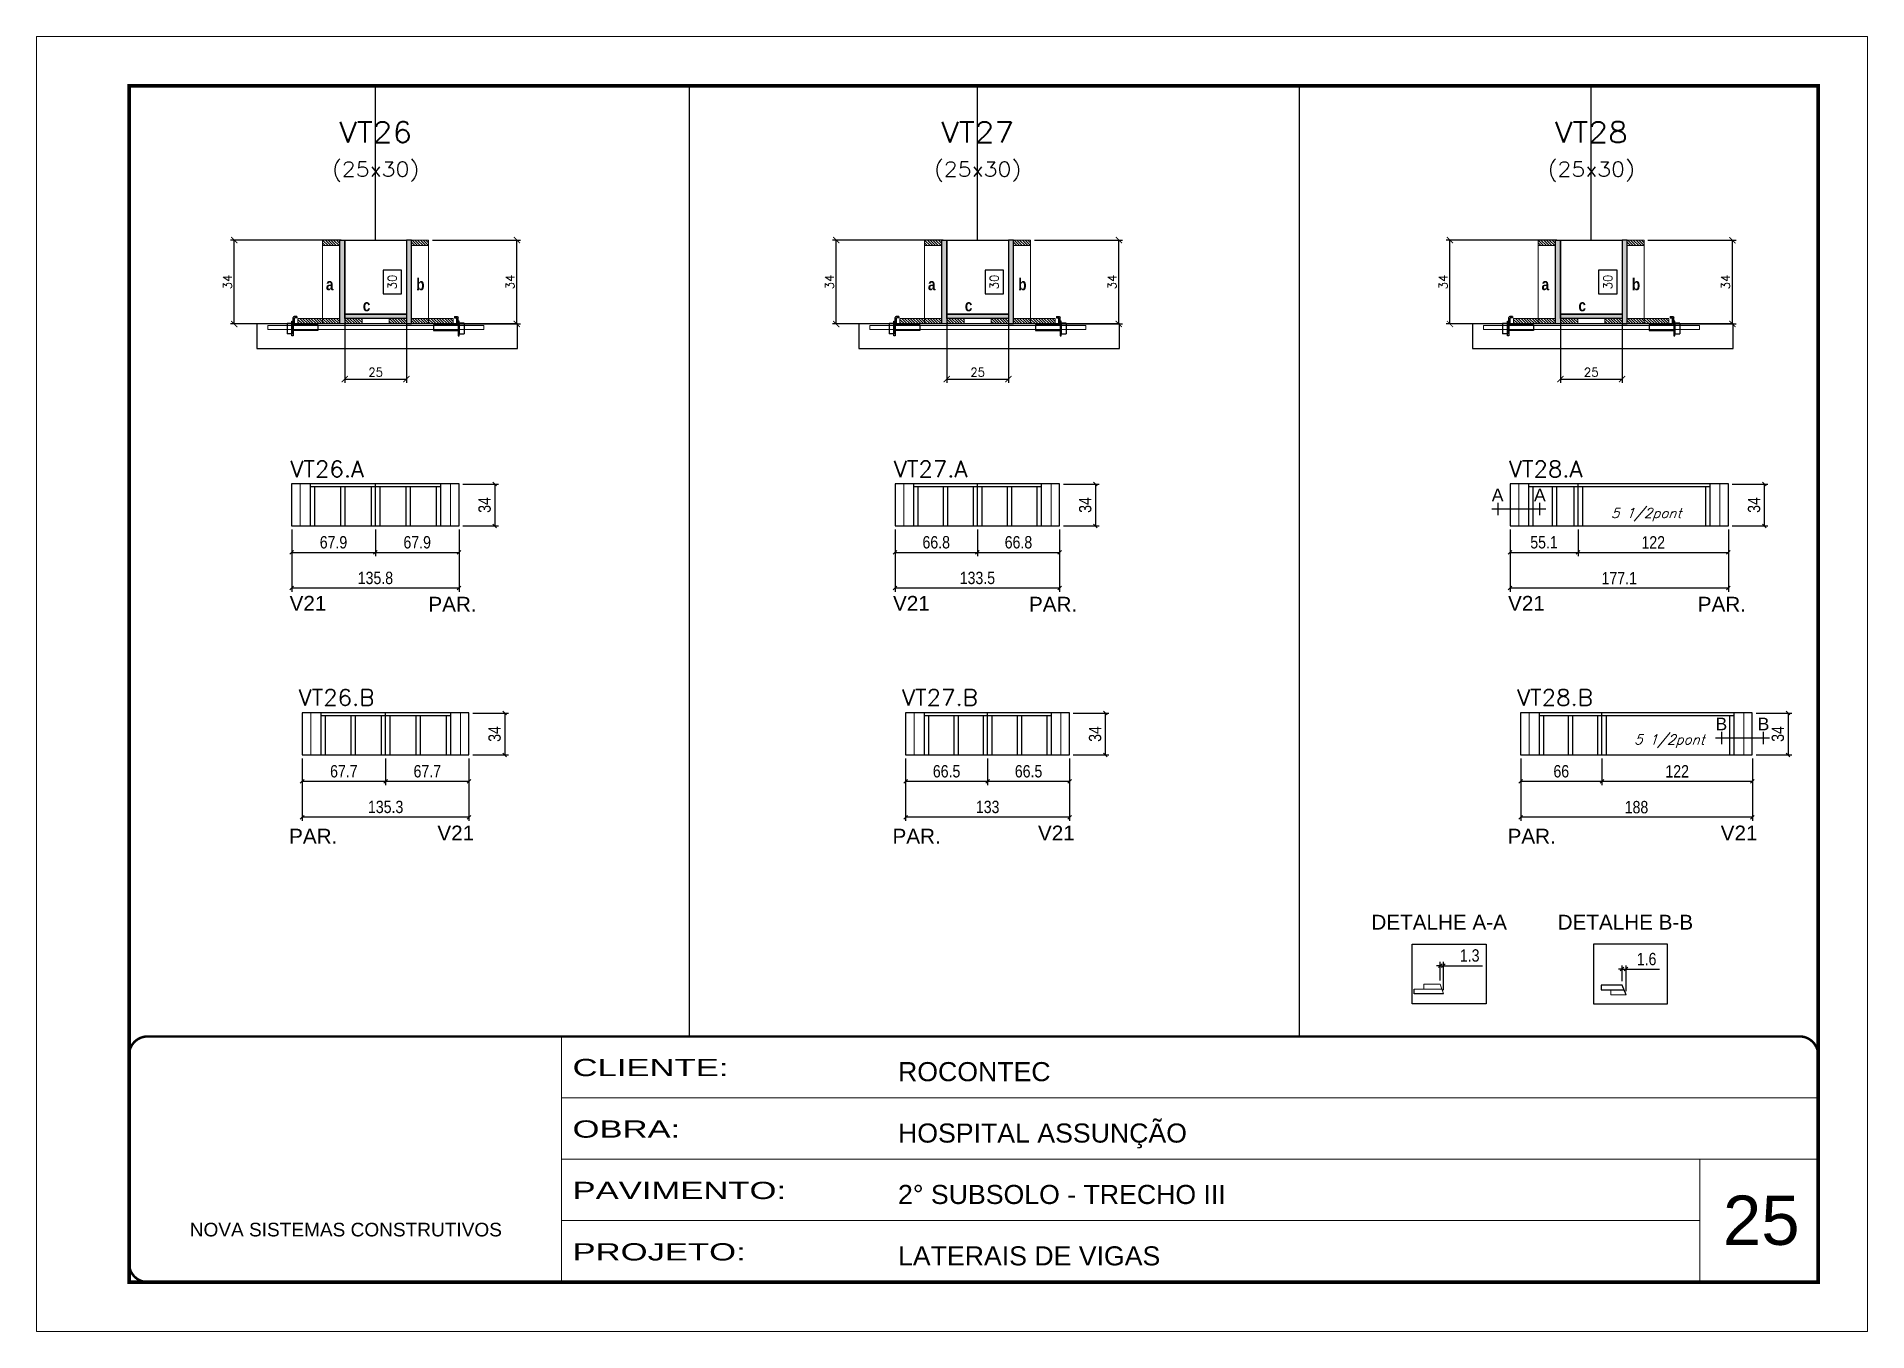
# Model space of a CAD drawing. Extents: x 137137 to 143418, y 10464 to 34486.
# Drawn here: x 137137 to 138622, y 26544 to 27594 of the extents above; entities that cross this region are included whole.
import ezdxf
from ezdxf.enums import TextEntityAlignment as Align

# ---------------------------------------------------------------- set-up
doc = ezdxf.new("R2010")
doc.units = 0
for name, pattern in [('CONTINUO', [0]), ('DASHED', [0.75, 0.5, -0.25]), ('HIDDEN', [0.375, 0.25, -0.125])]:
    doc.linetypes.add(name, pattern=pattern)
for name, color, linetype in [('5', 5, 'Continuous'), ('barrote', 251, 'Continuous'), ('COTA', 241, 'Continuous'), ('Cota Seção (2x)', 4, 'Continuous'), ('detalhes', 4, 'Continuous'), ('Painéis', 200, 'Continuous'), ('presilha', 1, 'Continuous'), ('SARR_2.2x7', 40, 'Continuous'), ('SARR_3.5x7', 81, 'Continuous'), ('texto', 7, 'Continuous'), ('Texto de Titulo', 7, 'Continuous'), ('Texto Qtd Sarr', 242, 'Continuous')]:
    doc.layers.add(name, color=color, linetype=linetype)
for name, color, linetype, lineweight in [('CARIMBO', 255, 'Continuous', 9), ('CONCRETO', 251, 'Continuous', 25), ('Escoras', 2, 'Continuous', 25), ('Folhas', 255, 'Continuous', 9), ('Hachura', 251, 'Continuous', 9), ('Madeira', 126, 'Continuous', 18), ('Sarr 2.2x7', 40, 'Continuous', 9), ('SARRAFO DE PRESSAO', 251, 'DASHED', 9), ('SCO-___-LAJ', 2, 'Continuous', 0), ('Texto Seção', 7, 'Continuous', 15)]:
    doc.layers.add(name, color=color, linetype=linetype, lineweight=lineweight)
doc.styles.add('ARIAL', font='arial.ttf')
doc.styles.add('COTA TECNICA', font='techl___.ttf', dxfattribs={"height": 10})
doc.styles.add('REGUA-120', font='ROMANS.shx', dxfattribs={"height": 15})
doc.styles.add('Romans', font='romans.shx')
doc.styles.get("Standard").update_dxf_attribs({"font": 'arial.ttf'})
doc.styles.add('TECNICA', font='techb___.ttf', dxfattribs={"height": 10})
doc.styles.add('Tecnologia', font='')
doc.styles.get('Tecnologia').set_extended_font_data('Forgotten Futurist')
doc.dimstyles.new('Cota Seção (2x)', dxfattribs={"dimtxt": 7, "dimasz": 5, "dimexe": 3, "dimexo": 3, "dimgap": 2, "dimtad": 3, "dimdec": 1, "dimlfac": 0.5, "dimzin": 12, "dimdsep": 46, "dimtxsty": 'Romans', "dimblk": 'ARCHTICK', "dimcen": 0, "dimclrd": 4, "dimclre": 4, "dimclrt": 1, "dimadec": 1, "dimazin": 3, "dimtfac": 1, "dimtdec": 1, "dimtmove": 0, "dimatfit": 3, "dimldrblk": 'OBLIQUE', "dimfxl": 1, "dimtolj": 1, "dimtzin": 12, "dimarcsym": 0})
doc.dimstyles.new('Cota Seção interna', dxfattribs={"dimtxt": 7, "dimasz": 6, "dimexe": 0.18, "dimexo": 2, "dimgap": -4, "dimtad": 3, "dimdec": 1, "dimlfac": 0.5, "dimzin": 12, "dimdsep": 46, "dimtxsty": 'Romans', "dimblk": 'ARCHTICK', "dimcen": 0.09, "dimse1": 1, "dimse2": 1, "dimsd1": 1, "dimsd2": 1, "dimclrd": 180, "dimclre": 5, "dimclrt": 1, "dimadec": 0, "dimazin": 3, "dimtfac": 1, "dimtdec": 1, "dimtofl": 0, "dimtmove": 0, "dimatfit": 3, "dimldrblk": 'ARCHTICK', "dimfxl": 1, "dimtolj": 1, "dimtzin": 0, "dimarcsym": 0})
doc.dimstyles.new('PAINEL', dxfattribs={"dimtxt": 10, "dimasz": 3, "dimexe": 3, "dimexo": 3, "dimgap": 3, "dimtad": 1, "dimdec": 1, "dimzin": 12, "dimdsep": 46, "dimtxsty": 'COTA TECNICA', "dimblk1": 'OBLIQUE', "dimblk2": 'OBLIQUE', "dimsah": 1, "dimcen": 0.9, "dimclrd": 4, "dimclre": 4, "dimclrt": 240, "dimadec": 1, "dimazin": 3, "dimtfac": 1, "dimtdec": 1, "dimtmove": 0, "dimatfit": 3, "dimfxl": 1, "dimtolj": 1, "dimtzin": 12, "dimarcsym": 0})
pattern_1 = [(315, (161341.9404, 19131.6818), (1.12253202, 1.12253202), [])]
pattern_2 = [(315, (161329.9404, 19131.6818), (1.12253202, 1.12253202), [])]
pattern_3 = [(315, (160844.2044, 19131.6818), (1.12253202, 1.12253202), [])]
pattern_4 = [(315, (160832.2044, 19131.6818), (1.12253202, 1.12253202), [])]
pattern_5 = [(315, (160355.8969, 19131.6818), (1.12253202, 1.12253202), [])]
pattern_6 = [(315, (160343.8969, 19131.6818), (1.12253202, 1.12253202), [])]

msp = doc.modelspace()

# ---------------------------------------------------------------- texts
at = {"layer": '5', "linetype": 'Continuous'}
for s, p in [('V21', (137342.48, 27128.77)), ('PAR.', (137455.07, 27128.03)), ('V21', (137831.93, 27128.77)), ('PAR.', (137942.23, 27128.03)), ('V21', (138330.82, 27128.77)), ('PAR.', (138484.71, 27128.03)), ('V21', (137462.37, 26942.48)), ('V21', (137949.52, 26942.48)), ('V21', (138503.31, 26942.48)), ('PAR.', (137342.09, 26939.93)), ('PAR.', (137831.54, 26939.93)), ('PAR.', (138330.43, 26939.93))]:
    msp.add_text(s, height=12, rotation=0.00004, dxfattribs=at).set_placement(p)
at = {"layer": '5', "color": 7, "linetype": 'Continuous'}
for s, p in [('DETALHE A-A', (138219.98, 26870.18)), ('DETALHE B-B', (138371.05, 26870.18))]:
    msp.add_text(s, height=12, rotation=359.99996, dxfattribs=at).set_placement(p)
at = {"layer": 'CARIMBO', "style": 'ARIAL'}
msp.add_text('25', height=40, dxfattribs=at).set_placement((138505.15, 26614.47))
at = {"layer": 'detalhes', "style": 'TECNICA'}
for s, p in [('b', (137445.21, 27388.65)), ('b', (137933.52, 27388.65)), ('b', (138431.25, 27388.65)), ('a', (137371.97, 27388.66)), ('a', (137860.28, 27388.66)), ('a', (138358.02, 27388.66)), ('c', (137401.88, 27371.56)), ('c', (137890.18, 27371.56)), ('c', (138387.92, 27371.56))]:
    msp.add_text(s, height=9.6, dxfattribs=at).set_placement(p)
at = {"layer": 'detalhes', "color": 0, "linetype": 'Continuous', "style": 'ARIAL'}
for s, p in [('A', (138322.38, 27222.62)), ('A', (138356.62, 27222.62)), ('B', (138503.83, 27036.91)), ('B', (138538.07, 27036.91))]:
    msp.add_text(s, height=10.22, dxfattribs=at).set_placement(p, align=Align.MIDDLE_CENTER)
at = {"layer": 'texto', "color": 2, "char_height": 8, "attachment_point": 5, "style": 'Romans'}
for insert in [(138442.79, 27206.63), (138461.66, 27023.01)]:
    msp.add_mtext('{\\Q19;\\C256;5 1/2pont}', dxfattribs=dict(at, insert=insert))
at = {"layer": 'Texto Seção', "style": 'REGUA-120', "width": 1.05}
for s, p in [('VT26.A', (137343.21, 27237.18)), ('VT27.A', (137832.67, 27237.18)), ('VT28.A', (138331.55, 27237.18)), ('VT26.B', (137349.89, 27051.82)), ('VT27.B', (137839.35, 27051.82)), ('VT28.B', (138338.23, 27051.82))]:
    msp.add_text(s, height=13, dxfattribs=at).set_placement(p)

# ---------------------------------------------------------------- blocks, each defined once
blk = doc.blocks.new('_ArchTick')
at = {"color": 0, "linetype": 'ByBlock', "const_width": 0.15}
blk.add_lwpolyline([(-0.5, -0.5), (0.5, 0.5)], dxfattribs=at)
blk = doc.blocks.new('*D295')
at = {"layer": 'COTA', "color": 4, "lineweight": -2, "transparency": 16777216}
for p, q in [((138370.3, 27429.3), (138280.7, 27429.3)), ((138283.7, 27361.3), (138283.7, 27429.3)), ((138332.3, 27361.3), (138280.7, 27361.3))]:
    blk.add_line(p, q, dxfattribs=at)
at = {"layer": 'Defpoints', "color": 0, "transparency": 16777216}
for p in [(138283.7, 27429.3), (138373.3, 27429.3), (138335.3, 27361.3)]:
    blk.add_point(p, dxfattribs=at)
at = {"layer": 'COTA', "color": 4, "lineweight": -2, "transparency": 16777216, "xscale": 5, "yscale": 5, "zscale": 5}
for p, rotation in [((138283.7, 27429.3), 90), ((138283.7, 27361.3), 270)]:
    blk.add_blockref('_ArchTick', p, dxfattribs=dict(at, rotation=rotation))
at = {"layer": 'COTA', "color": 1, "transparency": 16777216, "insert": (138278.2, 27395.3), "char_height": 7, "attachment_point": 5, "rotation": 90, "style": 'Romans'}
blk.add_mtext('\\A1;34', dxfattribs=at)
blk = doc.blocks.new('_Oblique')
at = {"color": 0, "linetype": 'ByBlock', "lineweight": -2}
blk.add_line((-0.5, -0.5), (0.5, 0.5), dxfattribs=at)
blk = doc.blocks.new('*D296')
at = {"layer": 'COTA', "color": 4, "lineweight": -2, "transparency": 16777216}
for p, q in [((138444.3, 27429.3), (138515.8, 27429.3)), ((138512.8, 27361.3), (138512.8, 27429.3)), ((138464.3, 27361.3), (138515.8, 27361.3))]:
    blk.add_line(p, q, dxfattribs=at)
at = {"layer": 'Defpoints', "color": 0, "transparency": 16777216}
for p in [(138441.3, 27429.3), (138512.8, 27429.3), (138461.3, 27361.3)]:
    blk.add_point(p, dxfattribs=at)
at = {"layer": 'COTA', "color": 4, "lineweight": -2, "transparency": 16777216, "xscale": 5, "yscale": 5, "zscale": 5}
for p, rotation in [((138512.8, 27429.3), 90), ((138512.8, 27361.3), 270)]:
    blk.add_blockref('_ArchTick', p, dxfattribs=dict(at, rotation=rotation))
at = {"layer": 'COTA', "color": 1, "transparency": 16777216, "insert": (138507.3, 27395.3), "char_height": 7, "attachment_point": 5, "rotation": 90, "style": 'Romans'}
blk.add_mtext('\\A1;34', dxfattribs=at)
blk = doc.blocks.new('*D297')
at = {"layer": 'Cota Seção (2x)', "color": 180, "lineweight": -2, "transparency": 16777216}
for p, q in [((138419.3, 27405), (138404.3, 27405)), ((138404.3, 27405), (138404.3, 27385.7)), ((138419.3, 27385.7), (138419.3, 27405)), ((138404.3, 27385.7), (138419.3, 27385.7))]:
    blk.add_line(p, q, dxfattribs=at)
at = {"layer": 'Defpoints', "color": 0, "transparency": 16777216}
for p in [(138423.3, 27429.3), (138423.3, 27429.3), (138423.3, 27369.3)]:
    blk.add_point(p, dxfattribs=at)
at = {"layer": 'Cota Seção (2x)', "color": 1, "transparency": 16777216, "insert": (138411.8, 27395.3), "char_height": 7, "attachment_point": 5, "rotation": 90, "style": 'Romans'}
blk.add_mtext('\\A1;30', dxfattribs=at)
blk = doc.blocks.new('titulo1')
at = {"layer": 'Defpoints', "color": 252, "linetype": 'HIDDEN', "ltscale": 2}
blk.add_line((0, 0), (0, 125), dxfattribs=at)
at = {"layer": 'Defpoints', "style": 'Romans', "oblique": 15}
blk.add_attdef('FOLHA', text='', height=10, dxfattribs=at).set_placement((0, 15.6), align=Align.MIDDLE_CENTER)
at = {"layer": 'Texto Qtd Sarr', "color": 3, "style": 'Romans', "oblique": 15}
for tag, height, p in [('TITULO', 17, (0, 71.4)), ('SEÇÃO', 12, (0, 41.5))]:
    blk.add_attdef(tag, text='', height=height, dxfattribs=at).set_placement(p, align=Align.MIDDLE_CENTER)
blk = doc.blocks.new('PRESILHA METÁLICA 1')
at = {"layer": 'presilha'}
for p, q in [((0, 13), (6, 13)), ((0, 13), (0, 0)), ((6, 0), (0, 0)), ((6, 15.5), (7.5, 15.5)), ((6, -2.5), (6, 15.5)), ((6, 13), (6, 0)), ((7.5, 10.6), (7.5, 19.9)), ((7.5, 15.5), (7.5, -2.5)), ((37.5, 4.1), (7.5, 4.1)), ((12, 21), (8.6, 21)), ((9, 11.6), (9, 18.9)), ((12, 19.5), (9.6, 19.5)), ((37.5, 11), (9.6, 11)), ((12, 21), (12, 19.5)), ((37.5, 11), (37.5, 4.1)), ((7.5, -2.5), (6, -2.5))]:
    blk.add_line(p, q, dxfattribs=at)
for centre, radius, start, end in [((8.6, 19.9), 1.14, 90, 180), ((9.6, 18.9), 0.57, 90, 180), ((9.6, 11.6), 0.57, 180, 270)]:
    blk.add_arc(centre, radius, start, end, dxfattribs=at)
blk = doc.blocks.new('*D298')
at = {"layer": 'COTA', "color": 4, "lineweight": -2, "transparency": 16777216}
for p, q in [((138373.3, 27362.7), (138373.3, 27313.6)), ((138423.3, 27362.7), (138423.3, 27313.6)), ((138373.3, 27316.6), (138423.3, 27316.6))]:
    blk.add_line(p, q, dxfattribs=at)
at = {"layer": 'Defpoints', "color": 0, "transparency": 16777216}
for p in [(138373.3, 27365.7), (138423.3, 27365.7), (138423.3, 27316.6)]:
    blk.add_point(p, dxfattribs=at)
at = {"layer": 'COTA', "color": 4, "lineweight": -2, "transparency": 16777216, "xscale": 5, "yscale": 5, "zscale": 5, "rotation": 180}
blk.add_blockref('_ArchTick', (138373.3, 27316.6), dxfattribs=at)
at = {"layer": 'COTA', "color": 4, "lineweight": -2, "transparency": 16777216, "xscale": 5, "yscale": 5, "zscale": 5}
blk.add_blockref('_ArchTick', (138423.3, 27316.6), dxfattribs=at)
at = {"layer": 'COTA', "color": 1, "transparency": 16777216, "insert": (138398.3, 27322.1), "char_height": 7, "attachment_point": 5, "style": 'Romans'}
blk.add_mtext('\\A1;25', dxfattribs=at)
blk = doc.blocks.new('*D299')
at = {"layer": 'COTA', "color": 4, "linetype": 'ByBlock', "lineweight": -2, "transparency": 16777216}
for p, q in [((138512.6, 27231.5), (138541.6, 27231.5)), ((138538.6, 27231.5), (138538.6, 27197.5)), ((138512.6, 27197.5), (138541.6, 27197.5))]:
    blk.add_line(p, q, dxfattribs=at)
at = {"layer": 'Defpoints', "color": 0, "linetype": 'ByBlock', "transparency": 16777216}
for p in [(138509.6, 27231.5), (138509.6, 27197.5), (138538.6, 27197.5)]:
    blk.add_point(p, dxfattribs=at)
at = {"layer": 'COTA', "color": 4, "linetype": 'ByBlock', "lineweight": -2, "transparency": 16777216, "xscale": 3, "yscale": 3, "zscale": 3}
for p, rotation in [((138538.6, 27231.5), 90), ((138538.6, 27197.5), 270)]:
    blk.add_blockref('_Oblique', p, dxfattribs=dict(at, rotation=rotation))
at = {"layer": 'COTA', "color": 240, "linetype": 'ByBlock', "transparency": 16777216, "insert": (138530.4, 27214.5), "char_height": 10, "attachment_point": 5, "rotation": 90, "style": 'COTA TECNICA'}
blk.add_mtext('\\A1;34', dxfattribs=at)
blk = doc.blocks.new('*D300')
at = {"layer": 'Defpoints', "color": 0, "linetype": 'ByBlock', "transparency": 16777216}
for p in [(138332.5, 27197.5), (138509.6, 27197.5), (138332.5, 27147.1)]:
    blk.add_point(p, dxfattribs=at)
at = {"layer": 'Escoras', "color": 4, "linetype": 'ByBlock', "lineweight": -2, "transparency": 16777216}
for p, q in [((138332.5, 27194.5), (138332.5, 27144.1)), ((138509.6, 27194.5), (138509.6, 27144.1)), ((138509.6, 27147.1), (138332.5, 27147.1))]:
    blk.add_line(p, q, dxfattribs=at)
at = {"layer": 'Escoras', "color": 4, "linetype": 'ByBlock', "lineweight": -2, "transparency": 16777216, "xscale": 3, "yscale": 3, "zscale": 3, "rotation": 180}
blk.add_blockref('_Oblique', (138332.5, 27147.1), dxfattribs=at)
at = {"layer": 'Escoras', "color": 4, "linetype": 'ByBlock', "lineweight": -2, "transparency": 16777216, "xscale": 3, "yscale": 3, "zscale": 3}
blk.add_blockref('_Oblique', (138509.6, 27147.1), dxfattribs=at)
at = {"layer": 'Escoras', "color": 240, "linetype": 'ByBlock', "transparency": 16777216, "insert": (138421, 27155.1), "char_height": 10, "attachment_point": 5, "style": 'COTA TECNICA'}
blk.add_mtext('\\A1;177.1', dxfattribs=at)
blk = doc.blocks.new('*D843')
at = {"layer": 'Defpoints', "color": 0, "linetype": 'ByBlock', "transparency": 16777216}
for p in [(138332.5, 27197.5), (138387.6, 27197.5), (138387.6, 27176.1)]:
    blk.add_point(p, dxfattribs=at)
at = {"layer": 'Escoras', "color": 4, "linetype": 'ByBlock', "lineweight": -2, "transparency": 16777216}
for p, q in [((138332.5, 27194.5), (138332.5, 27173.1)), ((138387.6, 27194.5), (138387.6, 27173.1)), ((138332.5, 27176.1), (138387.6, 27176.1))]:
    blk.add_line(p, q, dxfattribs=at)
at = {"layer": 'Escoras', "color": 4, "linetype": 'ByBlock', "lineweight": -2, "transparency": 16777216, "xscale": 3, "yscale": 3, "zscale": 3, "rotation": 180}
blk.add_blockref('_Oblique', (138332.5, 27176.1), dxfattribs=at)
at = {"layer": 'Escoras', "color": 4, "linetype": 'ByBlock', "lineweight": -2, "transparency": 16777216, "xscale": 3, "yscale": 3, "zscale": 3}
blk.add_blockref('_Oblique', (138387.6, 27176.1), dxfattribs=at)
at = {"layer": 'Escoras', "color": 240, "linetype": 'ByBlock', "transparency": 16777216, "insert": (138360, 27184.2), "char_height": 10, "attachment_point": 5, "style": 'COTA TECNICA'}
blk.add_mtext('\\A1;55.1', dxfattribs=at)
blk = doc.blocks.new('*D844')
at = {"layer": 'Defpoints', "color": 0, "linetype": 'ByBlock', "transparency": 16777216}
for p in [(138387.6, 27197.5), (138509.6, 27197.5), (138509.6, 27176.1)]:
    blk.add_point(p, dxfattribs=at)
at = {"layer": 'Escoras', "color": 4, "linetype": 'ByBlock', "lineweight": -2, "transparency": 16777216}
for p, q in [((138387.6, 27194.5), (138387.6, 27173.1)), ((138509.6, 27194.5), (138509.6, 27173.1)), ((138387.6, 27176.1), (138509.6, 27176.1))]:
    blk.add_line(p, q, dxfattribs=at)
at = {"layer": 'Escoras', "color": 4, "linetype": 'ByBlock', "lineweight": -2, "transparency": 16777216, "xscale": 3, "yscale": 3, "zscale": 3, "rotation": 180}
blk.add_blockref('_Oblique', (138387.6, 27176.1), dxfattribs=at)
at = {"layer": 'Escoras', "color": 4, "linetype": 'ByBlock', "lineweight": -2, "transparency": 16777216, "xscale": 3, "yscale": 3, "zscale": 3}
blk.add_blockref('_Oblique', (138509.6, 27176.1), dxfattribs=at)
at = {"layer": 'Escoras', "color": 240, "linetype": 'ByBlock', "transparency": 16777216, "insert": (138448.6, 27184.2), "char_height": 10, "attachment_point": 5, "style": 'COTA TECNICA'}
blk.add_mtext('\\A1;122', dxfattribs=at)
blk = doc.blocks.new('*D301')
at = {"layer": 'COTA', "color": 4, "linetype": 'ByBlock', "lineweight": -2, "transparency": 16777216}
for p, q in [((138532, 27045.8), (138560.9, 27045.8)), ((138557.9, 27045.8), (138557.9, 27011.8)), ((138532, 27011.8), (138560.9, 27011.8))]:
    blk.add_line(p, q, dxfattribs=at)
at = {"layer": 'Defpoints', "color": 0, "linetype": 'ByBlock', "transparency": 16777216}
for p in [(138529, 27045.8), (138529, 27011.8), (138557.9, 27011.8)]:
    blk.add_point(p, dxfattribs=at)
at = {"layer": 'COTA', "color": 4, "linetype": 'ByBlock', "lineweight": -2, "transparency": 16777216, "xscale": 3, "yscale": 3, "zscale": 3}
for p, rotation in [((138557.9, 27045.8), 90), ((138557.9, 27011.8), 270)]:
    blk.add_blockref('_Oblique', p, dxfattribs=dict(at, rotation=rotation))
at = {"layer": 'COTA', "color": 240, "linetype": 'ByBlock', "transparency": 16777216, "insert": (138549.7, 27028.8), "char_height": 10, "attachment_point": 5, "rotation": 90, "style": 'COTA TECNICA'}
blk.add_mtext('\\A1;34', dxfattribs=at)
blk = doc.blocks.new('*D302')
at = {"layer": 'Defpoints', "color": 0, "linetype": 'ByBlock', "transparency": 16777216}
for p in [(138341.1, 27011.8), (138529, 27011.8), (138341.1, 26961.3)]:
    blk.add_point(p, dxfattribs=at)
at = {"layer": 'Escoras', "color": 4, "linetype": 'ByBlock', "lineweight": -2, "transparency": 16777216}
for p, q in [((138341.1, 27008.8), (138341.1, 26958.3)), ((138529, 27008.8), (138529, 26958.3)), ((138529, 26961.3), (138341.1, 26961.3))]:
    blk.add_line(p, q, dxfattribs=at)
at = {"layer": 'Escoras', "color": 4, "linetype": 'ByBlock', "lineweight": -2, "transparency": 16777216, "xscale": 3, "yscale": 3, "zscale": 3, "rotation": 180}
blk.add_blockref('_Oblique', (138341.1, 26961.3), dxfattribs=at)
at = {"layer": 'Escoras', "color": 4, "linetype": 'ByBlock', "lineweight": -2, "transparency": 16777216, "xscale": 3, "yscale": 3, "zscale": 3}
blk.add_blockref('_Oblique', (138529, 26961.3), dxfattribs=at)
at = {"layer": 'Escoras', "color": 240, "linetype": 'ByBlock', "transparency": 16777216, "insert": (138435, 26969.4), "char_height": 10, "attachment_point": 5, "style": 'COTA TECNICA'}
blk.add_mtext('\\A1;188', dxfattribs=at)
blk = doc.blocks.new('*D845')
at = {"layer": 'Defpoints', "color": 0, "linetype": 'ByBlock', "transparency": 16777216}
for p in [(138341.1, 27011.8), (138407, 27011.8), (138407, 26990.4)]:
    blk.add_point(p, dxfattribs=at)
at = {"layer": 'Escoras', "color": 4, "linetype": 'ByBlock', "lineweight": -2, "transparency": 16777216}
for p, q in [((138341.1, 27008.8), (138341.1, 26987.4)), ((138407, 27008.8), (138407, 26987.4)), ((138341.1, 26990.4), (138407, 26990.4))]:
    blk.add_line(p, q, dxfattribs=at)
at = {"layer": 'Escoras', "color": 4, "linetype": 'ByBlock', "lineweight": -2, "transparency": 16777216, "xscale": 3, "yscale": 3, "zscale": 3, "rotation": 180}
blk.add_blockref('_Oblique', (138341.1, 26990.4), dxfattribs=at)
at = {"layer": 'Escoras', "color": 4, "linetype": 'ByBlock', "lineweight": -2, "transparency": 16777216, "xscale": 3, "yscale": 3, "zscale": 3}
blk.add_blockref('_Oblique', (138407, 26990.4), dxfattribs=at)
at = {"layer": 'Escoras', "color": 240, "linetype": 'ByBlock', "transparency": 16777216, "insert": (138374, 26998.5), "char_height": 10, "attachment_point": 5, "style": 'COTA TECNICA'}
blk.add_mtext('\\A1;66', dxfattribs=at)
blk = doc.blocks.new('*D846')
at = {"layer": 'Defpoints', "color": 0, "linetype": 'ByBlock', "transparency": 16777216}
for p in [(138407, 27011.8), (138529, 27011.8), (138529, 26990.4)]:
    blk.add_point(p, dxfattribs=at)
at = {"layer": 'Escoras', "color": 4, "linetype": 'ByBlock', "lineweight": -2, "transparency": 16777216}
for p, q in [((138407, 27008.8), (138407, 26987.4)), ((138529, 27008.8), (138529, 26987.4)), ((138407, 26990.4), (138529, 26990.4))]:
    blk.add_line(p, q, dxfattribs=at)
at = {"layer": 'Escoras', "color": 4, "linetype": 'ByBlock', "lineweight": -2, "transparency": 16777216, "xscale": 3, "yscale": 3, "zscale": 3, "rotation": 180}
blk.add_blockref('_Oblique', (138407, 26990.4), dxfattribs=at)
at = {"layer": 'Escoras', "color": 4, "linetype": 'ByBlock', "lineweight": -2, "transparency": 16777216, "xscale": 3, "yscale": 3, "zscale": 3}
blk.add_blockref('_Oblique', (138529, 26990.4), dxfattribs=at)
at = {"layer": 'Escoras', "color": 240, "linetype": 'ByBlock', "transparency": 16777216, "insert": (138468, 26998.5), "char_height": 10, "attachment_point": 5, "style": 'COTA TECNICA'}
blk.add_mtext('\\A1;122', dxfattribs=at)
blk = doc.blocks.new('*D303')
at = {"layer": 'COTA', "color": 4, "lineweight": -2, "transparency": 16777216}
for p, q in [((137872.6, 27429.3), (137782.9, 27429.3)), ((137785.9, 27361.3), (137785.9, 27429.3)), ((137834.6, 27361.3), (137782.9, 27361.3))]:
    blk.add_line(p, q, dxfattribs=at)
at = {"layer": 'Defpoints', "color": 0, "transparency": 16777216}
for p in [(137785.9, 27429.3), (137875.6, 27429.3), (137837.6, 27361.3)]:
    blk.add_point(p, dxfattribs=at)
at = {"layer": 'COTA', "color": 4, "lineweight": -2, "transparency": 16777216, "xscale": 5, "yscale": 5, "zscale": 5}
for p, rotation in [((137785.9, 27429.3), 90), ((137785.9, 27361.3), 270)]:
    blk.add_blockref('_ArchTick', p, dxfattribs=dict(at, rotation=rotation))
at = {"layer": 'COTA', "color": 1, "transparency": 16777216, "insert": (137780.4, 27395.3), "char_height": 7, "attachment_point": 5, "rotation": 90, "style": 'Romans'}
blk.add_mtext('\\A1;34', dxfattribs=at)
blk = doc.blocks.new('*D304')
at = {"layer": 'COTA', "color": 4, "lineweight": -2, "transparency": 16777216}
for p, q in [((137946.6, 27429.3), (138018.1, 27429.3)), ((138015.1, 27361.3), (138015.1, 27429.3)), ((137966.6, 27361.3), (138018.1, 27361.3))]:
    blk.add_line(p, q, dxfattribs=at)
at = {"layer": 'Defpoints', "color": 0, "transparency": 16777216}
for p in [(137943.6, 27429.3), (138015.1, 27429.3), (137963.6, 27361.3)]:
    blk.add_point(p, dxfattribs=at)
at = {"layer": 'COTA', "color": 4, "lineweight": -2, "transparency": 16777216, "xscale": 5, "yscale": 5, "zscale": 5}
for p, rotation in [((138015.1, 27429.3), 90), ((138015.1, 27361.3), 270)]:
    blk.add_blockref('_ArchTick', p, dxfattribs=dict(at, rotation=rotation))
at = {"layer": 'COTA', "color": 1, "transparency": 16777216, "insert": (138009.6, 27395.3), "char_height": 7, "attachment_point": 5, "rotation": 90, "style": 'Romans'}
blk.add_mtext('\\A1;34', dxfattribs=at)
blk = doc.blocks.new('*D305')
at = {"layer": 'Cota Seção (2x)', "color": 180, "lineweight": -2, "transparency": 16777216}
for p, q in [((137921.6, 27405), (137906.6, 27405)), ((137906.6, 27405), (137906.6, 27385.7)), ((137921.6, 27385.7), (137921.6, 27405)), ((137906.6, 27385.7), (137921.6, 27385.7))]:
    blk.add_line(p, q, dxfattribs=at)
at = {"layer": 'Defpoints', "color": 0, "transparency": 16777216}
for p in [(137925.6, 27429.3), (137925.6, 27429.3), (137925.6, 27369.3)]:
    blk.add_point(p, dxfattribs=at)
at = {"layer": 'Cota Seção (2x)', "color": 1, "transparency": 16777216, "insert": (137914.1, 27395.3), "char_height": 7, "attachment_point": 5, "rotation": 90, "style": 'Romans'}
blk.add_mtext('\\A1;30', dxfattribs=at)
blk = doc.blocks.new('*D306')
at = {"layer": 'COTA', "color": 4, "lineweight": -2, "transparency": 16777216}
for p, q in [((137875.6, 27362.7), (137875.6, 27313.6)), ((137925.6, 27362.7), (137925.6, 27313.6)), ((137875.6, 27316.6), (137925.6, 27316.6))]:
    blk.add_line(p, q, dxfattribs=at)
at = {"layer": 'Defpoints', "color": 0, "transparency": 16777216}
for p in [(137875.6, 27365.7), (137925.6, 27365.7), (137925.6, 27316.6)]:
    blk.add_point(p, dxfattribs=at)
at = {"layer": 'COTA', "color": 4, "lineweight": -2, "transparency": 16777216, "xscale": 5, "yscale": 5, "zscale": 5, "rotation": 180}
blk.add_blockref('_ArchTick', (137875.6, 27316.6), dxfattribs=at)
at = {"layer": 'COTA', "color": 4, "lineweight": -2, "transparency": 16777216, "xscale": 5, "yscale": 5, "zscale": 5}
blk.add_blockref('_ArchTick', (137925.6, 27316.6), dxfattribs=at)
at = {"layer": 'COTA', "color": 1, "transparency": 16777216, "insert": (137900.6, 27322.1), "char_height": 7, "attachment_point": 5, "style": 'Romans'}
blk.add_mtext('\\A1;25', dxfattribs=at)
blk = doc.blocks.new('*D307')
at = {"layer": 'COTA', "color": 4, "linetype": 'ByBlock', "lineweight": -2, "transparency": 16777216}
for p, q in [((137970.1, 27231.5), (137999.1, 27231.5)), ((137996.1, 27231.5), (137996.1, 27197.5)), ((137970.1, 27197.5), (137999.1, 27197.5))]:
    blk.add_line(p, q, dxfattribs=at)
at = {"layer": 'Defpoints', "color": 0, "linetype": 'ByBlock', "transparency": 16777216}
for p in [(137967.1, 27231.5), (137967.1, 27197.5), (137996.1, 27197.5)]:
    blk.add_point(p, dxfattribs=at)
at = {"layer": 'COTA', "color": 4, "linetype": 'ByBlock', "lineweight": -2, "transparency": 16777216, "xscale": 3, "yscale": 3, "zscale": 3}
for p, rotation in [((137996.1, 27231.5), 90), ((137996.1, 27197.5), 270)]:
    blk.add_blockref('_Oblique', p, dxfattribs=dict(at, rotation=rotation))
at = {"layer": 'COTA', "color": 240, "linetype": 'ByBlock', "transparency": 16777216, "insert": (137987.9, 27214.5), "char_height": 10, "attachment_point": 5, "rotation": 90, "style": 'COTA TECNICA'}
blk.add_mtext('\\A1;34', dxfattribs=at)
blk = doc.blocks.new('*D308')
at = {"layer": 'Defpoints', "color": 0, "linetype": 'ByBlock', "transparency": 16777216}
for p in [(137833.6, 27197.5), (137967.1, 27197.5), (137833.6, 27147.1)]:
    blk.add_point(p, dxfattribs=at)
at = {"layer": 'Escoras', "color": 4, "linetype": 'ByBlock', "lineweight": -2, "transparency": 16777216}
for p, q in [((137833.6, 27194.5), (137833.6, 27144.1)), ((137967.1, 27194.5), (137967.1, 27144.1)), ((137967.1, 27147.1), (137833.6, 27147.1))]:
    blk.add_line(p, q, dxfattribs=at)
at = {"layer": 'Escoras', "color": 4, "linetype": 'ByBlock', "lineweight": -2, "transparency": 16777216, "xscale": 3, "yscale": 3, "zscale": 3, "rotation": 180}
blk.add_blockref('_Oblique', (137833.6, 27147.1), dxfattribs=at)
at = {"layer": 'Escoras', "color": 4, "linetype": 'ByBlock', "lineweight": -2, "transparency": 16777216, "xscale": 3, "yscale": 3, "zscale": 3}
blk.add_blockref('_Oblique', (137967.1, 27147.1), dxfattribs=at)
at = {"layer": 'Escoras', "color": 240, "linetype": 'ByBlock', "transparency": 16777216, "insert": (137900.4, 27155.3), "char_height": 10, "attachment_point": 5, "style": 'COTA TECNICA'}
blk.add_mtext('\\A1;133.5', dxfattribs=at)
blk = doc.blocks.new('*D847')
at = {"layer": 'Defpoints', "color": 0, "linetype": 'ByBlock', "transparency": 16777216}
for p in [(137833.6, 27197.5), (137900.4, 27197.5), (137900.4, 27176.1)]:
    blk.add_point(p, dxfattribs=at)
at = {"layer": 'Escoras', "color": 4, "linetype": 'ByBlock', "lineweight": -2, "transparency": 16777216}
for p, q in [((137833.6, 27194.5), (137833.6, 27173.1)), ((137900.4, 27194.5), (137900.4, 27173.1)), ((137833.6, 27176.1), (137900.4, 27176.1))]:
    blk.add_line(p, q, dxfattribs=at)
at = {"layer": 'Escoras', "color": 4, "linetype": 'ByBlock', "lineweight": -2, "transparency": 16777216, "xscale": 3, "yscale": 3, "zscale": 3, "rotation": 180}
blk.add_blockref('_Oblique', (137833.6, 27176.1), dxfattribs=at)
at = {"layer": 'Escoras', "color": 4, "linetype": 'ByBlock', "lineweight": -2, "transparency": 16777216, "xscale": 3, "yscale": 3, "zscale": 3}
blk.add_blockref('_Oblique', (137900.4, 27176.1), dxfattribs=at)
at = {"layer": 'Escoras', "color": 240, "linetype": 'ByBlock', "transparency": 16777216, "insert": (137867, 27184.2), "char_height": 10, "attachment_point": 5, "style": 'COTA TECNICA'}
blk.add_mtext('\\A1;66.8', dxfattribs=at)
blk = doc.blocks.new('*D848')
at = {"layer": 'Defpoints', "color": 0, "linetype": 'ByBlock', "transparency": 16777216}
for p in [(137900.4, 27197.5), (137967.1, 27197.5), (137967.1, 27176.1)]:
    blk.add_point(p, dxfattribs=at)
at = {"layer": 'Escoras', "color": 4, "linetype": 'ByBlock', "lineweight": -2, "transparency": 16777216}
for p, q in [((137900.4, 27194.5), (137900.4, 27173.1)), ((137967.1, 27194.5), (137967.1, 27173.1)), ((137900.4, 27176.1), (137967.1, 27176.1))]:
    blk.add_line(p, q, dxfattribs=at)
at = {"layer": 'Escoras', "color": 4, "linetype": 'ByBlock', "lineweight": -2, "transparency": 16777216, "xscale": 3, "yscale": 3, "zscale": 3, "rotation": 180}
blk.add_blockref('_Oblique', (137900.4, 27176.1), dxfattribs=at)
at = {"layer": 'Escoras', "color": 4, "linetype": 'ByBlock', "lineweight": -2, "transparency": 16777216, "xscale": 3, "yscale": 3, "zscale": 3}
blk.add_blockref('_Oblique', (137967.1, 27176.1), dxfattribs=at)
at = {"layer": 'Escoras', "color": 240, "linetype": 'ByBlock', "transparency": 16777216, "insert": (137933.7, 27184.2), "char_height": 10, "attachment_point": 5, "style": 'COTA TECNICA'}
blk.add_mtext('\\A1;66.8', dxfattribs=at)
blk = doc.blocks.new('*D309')
at = {"layer": 'COTA', "color": 4, "linetype": 'ByBlock', "lineweight": -2, "transparency": 16777216}
for p, q in [((137978.2, 27045.8), (138007.1, 27045.8)), ((138004.1, 27045.8), (138004.1, 27011.8)), ((137978.2, 27011.8), (138007.1, 27011.8))]:
    blk.add_line(p, q, dxfattribs=at)
at = {"layer": 'Defpoints', "color": 0, "linetype": 'ByBlock', "transparency": 16777216}
for p in [(137975.2, 27045.8), (137975.2, 27011.8), (138004.1, 27011.8)]:
    blk.add_point(p, dxfattribs=at)
at = {"layer": 'COTA', "color": 4, "linetype": 'ByBlock', "lineweight": -2, "transparency": 16777216, "xscale": 3, "yscale": 3, "zscale": 3}
for p, rotation in [((138004.1, 27045.8), 90), ((138004.1, 27011.8), 270)]:
    blk.add_blockref('_Oblique', p, dxfattribs=dict(at, rotation=rotation))
at = {"layer": 'COTA', "color": 240, "linetype": 'ByBlock', "transparency": 16777216, "insert": (137995.9, 27028.8), "char_height": 10, "attachment_point": 5, "rotation": 90, "style": 'COTA TECNICA'}
blk.add_mtext('\\A1;34', dxfattribs=at)
blk = doc.blocks.new('*D310')
at = {"layer": 'Defpoints', "color": 0, "linetype": 'ByBlock', "transparency": 16777216}
for p in [(137842.2, 27011.8), (137975.2, 27011.8), (137842.2, 26961.3)]:
    blk.add_point(p, dxfattribs=at)
at = {"layer": 'Escoras', "color": 4, "linetype": 'ByBlock', "lineweight": -2, "transparency": 16777216}
for p, q in [((137842.2, 27008.8), (137842.2, 26958.3)), ((137975.2, 27008.8), (137975.2, 26958.3)), ((137975.2, 26961.3), (137842.2, 26961.3))]:
    blk.add_line(p, q, dxfattribs=at)
at = {"layer": 'Escoras', "color": 4, "linetype": 'ByBlock', "lineweight": -2, "transparency": 16777216, "xscale": 3, "yscale": 3, "zscale": 3, "rotation": 180}
blk.add_blockref('_Oblique', (137842.2, 26961.3), dxfattribs=at)
at = {"layer": 'Escoras', "color": 4, "linetype": 'ByBlock', "lineweight": -2, "transparency": 16777216, "xscale": 3, "yscale": 3, "zscale": 3}
blk.add_blockref('_Oblique', (137975.2, 26961.3), dxfattribs=at)
at = {"layer": 'Escoras', "color": 240, "linetype": 'ByBlock', "transparency": 16777216, "insert": (137908.7, 26969.6), "char_height": 10, "attachment_point": 5, "style": 'COTA TECNICA'}
blk.add_mtext('\\A1;133', dxfattribs=at)
blk = doc.blocks.new('*D849')
at = {"layer": 'Defpoints', "color": 0, "linetype": 'ByBlock', "transparency": 16777216}
for p in [(137842.2, 27011.8), (137908.7, 27011.8), (137908.7, 26990.4)]:
    blk.add_point(p, dxfattribs=at)
at = {"layer": 'Escoras', "color": 4, "linetype": 'ByBlock', "lineweight": -2, "transparency": 16777216}
for p, q in [((137842.2, 27008.8), (137842.2, 26987.4)), ((137908.7, 27008.8), (137908.7, 26987.4)), ((137842.2, 26990.4), (137908.7, 26990.4))]:
    blk.add_line(p, q, dxfattribs=at)
at = {"layer": 'Escoras', "color": 4, "linetype": 'ByBlock', "lineweight": -2, "transparency": 16777216, "xscale": 3, "yscale": 3, "zscale": 3, "rotation": 180}
blk.add_blockref('_Oblique', (137842.2, 26990.4), dxfattribs=at)
at = {"layer": 'Escoras', "color": 4, "linetype": 'ByBlock', "lineweight": -2, "transparency": 16777216, "xscale": 3, "yscale": 3, "zscale": 3}
blk.add_blockref('_Oblique', (137908.7, 26990.4), dxfattribs=at)
at = {"layer": 'Escoras', "color": 240, "linetype": 'ByBlock', "transparency": 16777216, "insert": (137875.4, 26998.5), "char_height": 10, "attachment_point": 5, "style": 'COTA TECNICA'}
blk.add_mtext('\\A1;66.5', dxfattribs=at)
blk = doc.blocks.new('*D850')
at = {"layer": 'Defpoints', "color": 0, "linetype": 'ByBlock', "transparency": 16777216}
for p in [(137908.7, 27011.8), (137975.2, 27011.8), (137975.2, 26990.4)]:
    blk.add_point(p, dxfattribs=at)
at = {"layer": 'Escoras', "color": 4, "linetype": 'ByBlock', "lineweight": -2, "transparency": 16777216}
for p, q in [((137908.7, 27008.8), (137908.7, 26987.4)), ((137975.2, 27008.8), (137975.2, 26987.4)), ((137908.7, 26990.4), (137975.2, 26990.4))]:
    blk.add_line(p, q, dxfattribs=at)
at = {"layer": 'Escoras', "color": 4, "linetype": 'ByBlock', "lineweight": -2, "transparency": 16777216, "xscale": 3, "yscale": 3, "zscale": 3, "rotation": 180}
blk.add_blockref('_Oblique', (137908.7, 26990.4), dxfattribs=at)
at = {"layer": 'Escoras', "color": 4, "linetype": 'ByBlock', "lineweight": -2, "transparency": 16777216, "xscale": 3, "yscale": 3, "zscale": 3}
blk.add_blockref('_Oblique', (137975.2, 26990.4), dxfattribs=at)
at = {"layer": 'Escoras', "color": 240, "linetype": 'ByBlock', "transparency": 16777216, "insert": (137941.9, 26998.5), "char_height": 10, "attachment_point": 5, "style": 'COTA TECNICA'}
blk.add_mtext('\\A1;66.5', dxfattribs=at)
blk = doc.blocks.new('*D311')
at = {"layer": 'COTA', "color": 4, "lineweight": -2, "transparency": 16777216}
for p, q in [((137384.3, 27429.3), (137294.6, 27429.3)), ((137297.6, 27361.3), (137297.6, 27429.3)), ((137346.3, 27361.3), (137294.6, 27361.3))]:
    blk.add_line(p, q, dxfattribs=at)
at = {"layer": 'Defpoints', "color": 0, "transparency": 16777216}
for p in [(137297.6, 27429.3), (137387.3, 27429.3), (137349.3, 27361.3)]:
    blk.add_point(p, dxfattribs=at)
at = {"layer": 'COTA', "color": 4, "lineweight": -2, "transparency": 16777216, "xscale": 5, "yscale": 5, "zscale": 5}
for p, rotation in [((137297.6, 27429.3), 90), ((137297.6, 27361.3), 270)]:
    blk.add_blockref('_ArchTick', p, dxfattribs=dict(at, rotation=rotation))
at = {"layer": 'COTA', "color": 1, "transparency": 16777216, "insert": (137292.1, 27395.3), "char_height": 7, "attachment_point": 5, "rotation": 90, "style": 'Romans'}
blk.add_mtext('\\A1;34', dxfattribs=at)
blk = doc.blocks.new('*D312')
at = {"layer": 'COTA', "color": 4, "lineweight": -2, "transparency": 16777216}
for p, q in [((137458.3, 27429.3), (137529.8, 27429.3)), ((137526.8, 27361.3), (137526.8, 27429.3)), ((137478.3, 27361.3), (137529.8, 27361.3))]:
    blk.add_line(p, q, dxfattribs=at)
at = {"layer": 'Defpoints', "color": 0, "transparency": 16777216}
for p in [(137455.3, 27429.3), (137526.8, 27429.3), (137475.3, 27361.3)]:
    blk.add_point(p, dxfattribs=at)
at = {"layer": 'COTA', "color": 4, "lineweight": -2, "transparency": 16777216, "xscale": 5, "yscale": 5, "zscale": 5}
for p, rotation in [((137526.8, 27429.3), 90), ((137526.8, 27361.3), 270)]:
    blk.add_blockref('_ArchTick', p, dxfattribs=dict(at, rotation=rotation))
at = {"layer": 'COTA', "color": 1, "transparency": 16777216, "insert": (137521.3, 27395.3), "char_height": 7, "attachment_point": 5, "rotation": 90, "style": 'Romans'}
blk.add_mtext('\\A1;34', dxfattribs=at)
blk = doc.blocks.new('*D313')
at = {"layer": 'Cota Seção (2x)', "color": 180, "lineweight": -2, "transparency": 16777216}
for p, q in [((137433.3, 27405), (137418.3, 27405)), ((137418.3, 27405), (137418.3, 27385.7)), ((137433.3, 27385.7), (137433.3, 27405)), ((137418.3, 27385.7), (137433.3, 27385.7))]:
    blk.add_line(p, q, dxfattribs=at)
at = {"layer": 'Defpoints', "color": 0, "transparency": 16777216}
for p in [(137437.3, 27429.3), (137437.3, 27429.3), (137437.3, 27369.3)]:
    blk.add_point(p, dxfattribs=at)
at = {"layer": 'Cota Seção (2x)', "color": 1, "transparency": 16777216, "insert": (137425.8, 27395.3), "char_height": 7, "attachment_point": 5, "rotation": 90, "style": 'Romans'}
blk.add_mtext('\\A1;30', dxfattribs=at)
blk = doc.blocks.new('*D314')
at = {"layer": 'COTA', "color": 4, "lineweight": -2, "transparency": 16777216}
for p, q in [((137387.3, 27362.7), (137387.3, 27313.6)), ((137437.3, 27362.7), (137437.3, 27313.6)), ((137387.3, 27316.6), (137437.3, 27316.6))]:
    blk.add_line(p, q, dxfattribs=at)
at = {"layer": 'Defpoints', "color": 0, "transparency": 16777216}
for p in [(137387.3, 27365.7), (137437.3, 27365.7), (137437.3, 27316.6)]:
    blk.add_point(p, dxfattribs=at)
at = {"layer": 'COTA', "color": 4, "lineweight": -2, "transparency": 16777216, "xscale": 5, "yscale": 5, "zscale": 5, "rotation": 180}
blk.add_blockref('_ArchTick', (137387.3, 27316.6), dxfattribs=at)
at = {"layer": 'COTA', "color": 4, "lineweight": -2, "transparency": 16777216, "xscale": 5, "yscale": 5, "zscale": 5}
blk.add_blockref('_ArchTick', (137437.3, 27316.6), dxfattribs=at)
at = {"layer": 'COTA', "color": 1, "transparency": 16777216, "insert": (137412.3, 27322.1), "char_height": 7, "attachment_point": 5, "style": 'Romans'}
blk.add_mtext('\\A1;25', dxfattribs=at)
blk = doc.blocks.new('*D315')
at = {"layer": 'COTA', "color": 4, "linetype": 'ByBlock', "lineweight": -2, "transparency": 16777216}
for p, q in [((137483, 27231.5), (137511.9, 27231.5)), ((137508.9, 27231.5), (137508.9, 27197.5)), ((137483, 27197.5), (137511.9, 27197.5))]:
    blk.add_line(p, q, dxfattribs=at)
at = {"layer": 'Defpoints', "color": 0, "linetype": 'ByBlock', "transparency": 16777216}
for p in [(137480, 27231.5), (137480, 27197.5), (137508.9, 27197.5)]:
    blk.add_point(p, dxfattribs=at)
at = {"layer": 'COTA', "color": 4, "linetype": 'ByBlock', "lineweight": -2, "transparency": 16777216, "xscale": 3, "yscale": 3, "zscale": 3}
for p, rotation in [((137508.9, 27231.5), 90), ((137508.9, 27197.5), 270)]:
    blk.add_blockref('_Oblique', p, dxfattribs=dict(at, rotation=rotation))
at = {"layer": 'COTA', "color": 240, "linetype": 'ByBlock', "transparency": 16777216, "insert": (137500.7, 27214.5), "char_height": 10, "attachment_point": 5, "rotation": 90, "style": 'COTA TECNICA'}
blk.add_mtext('\\A1;34', dxfattribs=at)
blk = doc.blocks.new('*D316')
at = {"layer": 'Defpoints', "color": 0, "linetype": 'ByBlock', "transparency": 16777216}
for p in [(137344.2, 27197.5), (137480, 27197.5), (137344.2, 27147.1)]:
    blk.add_point(p, dxfattribs=at)
at = {"layer": 'Escoras', "color": 4, "linetype": 'ByBlock', "lineweight": -2, "transparency": 16777216}
for p, q in [((137344.2, 27194.5), (137344.2, 27144.1)), ((137480, 27194.5), (137480, 27144.1)), ((137480, 27147.1), (137344.2, 27147.1))]:
    blk.add_line(p, q, dxfattribs=at)
at = {"layer": 'Escoras', "color": 4, "linetype": 'ByBlock', "lineweight": -2, "transparency": 16777216, "xscale": 3, "yscale": 3, "zscale": 3, "rotation": 180}
blk.add_blockref('_Oblique', (137344.2, 27147.1), dxfattribs=at)
at = {"layer": 'Escoras', "color": 4, "linetype": 'ByBlock', "lineweight": -2, "transparency": 16777216, "xscale": 3, "yscale": 3, "zscale": 3}
blk.add_blockref('_Oblique', (137480, 27147.1), dxfattribs=at)
at = {"layer": 'Escoras', "color": 240, "linetype": 'ByBlock', "transparency": 16777216, "insert": (137412.1, 27155.3), "char_height": 10, "attachment_point": 5, "style": 'COTA TECNICA'}
blk.add_mtext('\\A1;135.8', dxfattribs=at)
blk = doc.blocks.new('*D851')
at = {"layer": 'Defpoints', "color": 0, "linetype": 'ByBlock', "transparency": 16777216}
for p in [(137344.2, 27197.5), (137412.1, 27197.5), (137412.1, 27176.1)]:
    blk.add_point(p, dxfattribs=at)
at = {"layer": 'Escoras', "color": 4, "linetype": 'ByBlock', "lineweight": -2, "transparency": 16777216}
for p, q in [((137344.2, 27194.5), (137344.2, 27173.1)), ((137412.1, 27194.5), (137412.1, 27173.1)), ((137344.2, 27176.1), (137412.1, 27176.1))]:
    blk.add_line(p, q, dxfattribs=at)
at = {"layer": 'Escoras', "color": 4, "linetype": 'ByBlock', "lineweight": -2, "transparency": 16777216, "xscale": 3, "yscale": 3, "zscale": 3, "rotation": 180}
blk.add_blockref('_Oblique', (137344.2, 27176.1), dxfattribs=at)
at = {"layer": 'Escoras', "color": 4, "linetype": 'ByBlock', "lineweight": -2, "transparency": 16777216, "xscale": 3, "yscale": 3, "zscale": 3}
blk.add_blockref('_Oblique', (137412.1, 27176.1), dxfattribs=at)
at = {"layer": 'Escoras', "color": 240, "linetype": 'ByBlock', "transparency": 16777216, "insert": (137378.1, 27184.2), "char_height": 10, "attachment_point": 5, "style": 'COTA TECNICA'}
blk.add_mtext('\\A1;67.9', dxfattribs=at)
blk = doc.blocks.new('*D852')
at = {"layer": 'Defpoints', "color": 0, "linetype": 'ByBlock', "transparency": 16777216}
for p in [(137412.1, 27197.5), (137480, 27197.5), (137480, 27176.1)]:
    blk.add_point(p, dxfattribs=at)
at = {"layer": 'Escoras', "color": 4, "linetype": 'ByBlock', "lineweight": -2, "transparency": 16777216}
for p, q in [((137412.1, 27194.5), (137412.1, 27173.1)), ((137480, 27194.5), (137480, 27173.1)), ((137412.1, 27176.1), (137480, 27176.1))]:
    blk.add_line(p, q, dxfattribs=at)
at = {"layer": 'Escoras', "color": 4, "linetype": 'ByBlock', "lineweight": -2, "transparency": 16777216, "xscale": 3, "yscale": 3, "zscale": 3, "rotation": 180}
blk.add_blockref('_Oblique', (137412.1, 27176.1), dxfattribs=at)
at = {"layer": 'Escoras', "color": 4, "linetype": 'ByBlock', "lineweight": -2, "transparency": 16777216, "xscale": 3, "yscale": 3, "zscale": 3}
blk.add_blockref('_Oblique', (137480, 27176.1), dxfattribs=at)
at = {"layer": 'Escoras', "color": 240, "linetype": 'ByBlock', "transparency": 16777216, "insert": (137446, 27184.2), "char_height": 10, "attachment_point": 5, "style": 'COTA TECNICA'}
blk.add_mtext('\\A1;67.9', dxfattribs=at)
blk = doc.blocks.new('*D317')
at = {"layer": 'COTA', "color": 4, "linetype": 'ByBlock', "lineweight": -2, "transparency": 16777216}
for p, q in [((137491, 27045.8), (137520, 27045.8)), ((137517, 27045.8), (137517, 27011.8)), ((137491, 27011.8), (137520, 27011.8))]:
    blk.add_line(p, q, dxfattribs=at)
at = {"layer": 'Defpoints', "color": 0, "linetype": 'ByBlock', "transparency": 16777216}
for p in [(137488, 27045.8), (137488, 27011.8), (137517, 27011.8)]:
    blk.add_point(p, dxfattribs=at)
at = {"layer": 'COTA', "color": 4, "linetype": 'ByBlock', "lineweight": -2, "transparency": 16777216, "xscale": 3, "yscale": 3, "zscale": 3}
for p, rotation in [((137517, 27045.8), 90), ((137517, 27011.8), 270)]:
    blk.add_blockref('_Oblique', p, dxfattribs=dict(at, rotation=rotation))
at = {"layer": 'COTA', "color": 240, "linetype": 'ByBlock', "transparency": 16777216, "insert": (137508.8, 27028.8), "char_height": 10, "attachment_point": 5, "rotation": 90, "style": 'COTA TECNICA'}
blk.add_mtext('\\A1;34', dxfattribs=at)
blk = doc.blocks.new('*D318')
at = {"layer": 'Defpoints', "color": 0, "linetype": 'ByBlock', "transparency": 16777216}
for p in [(137352.7, 27011.8), (137488, 27011.8), (137352.7, 26961.3)]:
    blk.add_point(p, dxfattribs=at)
at = {"layer": 'Escoras', "color": 4, "linetype": 'ByBlock', "lineweight": -2, "transparency": 16777216}
for p, q in [((137352.7, 27008.8), (137352.7, 26958.3)), ((137488, 27008.8), (137488, 26958.3)), ((137488, 26961.3), (137352.7, 26961.3))]:
    blk.add_line(p, q, dxfattribs=at)
at = {"layer": 'Escoras', "color": 4, "linetype": 'ByBlock', "lineweight": -2, "transparency": 16777216, "xscale": 3, "yscale": 3, "zscale": 3, "rotation": 180}
blk.add_blockref('_Oblique', (137352.7, 26961.3), dxfattribs=at)
at = {"layer": 'Escoras', "color": 4, "linetype": 'ByBlock', "lineweight": -2, "transparency": 16777216, "xscale": 3, "yscale": 3, "zscale": 3}
blk.add_blockref('_Oblique', (137488, 26961.3), dxfattribs=at)
at = {"layer": 'Escoras', "color": 240, "linetype": 'ByBlock', "transparency": 16777216, "insert": (137420.4, 26969.6), "char_height": 10, "attachment_point": 5, "style": 'COTA TECNICA'}
blk.add_mtext('\\A1;135.3', dxfattribs=at)
blk = doc.blocks.new('*D853')
at = {"layer": 'Defpoints', "color": 0, "linetype": 'ByBlock', "transparency": 16777216}
for p in [(137352.7, 27011.8), (137420.4, 27011.8), (137420.4, 26990.4)]:
    blk.add_point(p, dxfattribs=at)
at = {"layer": 'Escoras', "color": 4, "linetype": 'ByBlock', "lineweight": -2, "transparency": 16777216}
for p, q in [((137352.7, 27008.8), (137352.7, 26987.4)), ((137420.4, 27008.8), (137420.4, 26987.4)), ((137352.7, 26990.4), (137420.4, 26990.4))]:
    blk.add_line(p, q, dxfattribs=at)
at = {"layer": 'Escoras', "color": 4, "linetype": 'ByBlock', "lineweight": -2, "transparency": 16777216, "xscale": 3, "yscale": 3, "zscale": 3, "rotation": 180}
blk.add_blockref('_Oblique', (137352.7, 26990.4), dxfattribs=at)
at = {"layer": 'Escoras', "color": 4, "linetype": 'ByBlock', "lineweight": -2, "transparency": 16777216, "xscale": 3, "yscale": 3, "zscale": 3}
blk.add_blockref('_Oblique', (137420.4, 26990.4), dxfattribs=at)
at = {"layer": 'Escoras', "color": 240, "linetype": 'ByBlock', "transparency": 16777216, "insert": (137386.5, 26998.5), "char_height": 10, "attachment_point": 5, "style": 'COTA TECNICA'}
blk.add_mtext('\\A1;67.7', dxfattribs=at)
blk = doc.blocks.new('*D854')
at = {"layer": 'Defpoints', "color": 0, "linetype": 'ByBlock', "transparency": 16777216}
for p in [(137420.4, 27011.8), (137488, 27011.8), (137488, 26990.4)]:
    blk.add_point(p, dxfattribs=at)
at = {"layer": 'Escoras', "color": 4, "linetype": 'ByBlock', "lineweight": -2, "transparency": 16777216}
for p, q in [((137420.4, 27008.8), (137420.4, 26987.4)), ((137488, 27008.8), (137488, 26987.4)), ((137420.4, 26990.4), (137488, 26990.4))]:
    blk.add_line(p, q, dxfattribs=at)
at = {"layer": 'Escoras', "color": 4, "linetype": 'ByBlock', "lineweight": -2, "transparency": 16777216, "xscale": 3, "yscale": 3, "zscale": 3, "rotation": 180}
blk.add_blockref('_Oblique', (137420.4, 26990.4), dxfattribs=at)
at = {"layer": 'Escoras', "color": 4, "linetype": 'ByBlock', "lineweight": -2, "transparency": 16777216, "xscale": 3, "yscale": 3, "zscale": 3}
blk.add_blockref('_Oblique', (137488, 26990.4), dxfattribs=at)
at = {"layer": 'Escoras', "color": 240, "linetype": 'ByBlock', "transparency": 16777216, "insert": (137454.2, 26998.5), "char_height": 10, "attachment_point": 5, "style": 'COTA TECNICA'}
blk.add_mtext('\\A1;67.7', dxfattribs=at)
blk = doc.blocks.new('9999999999')
at = {"color": 30, "linetype": 'CONTINUO'}
for p, q in [((98564.6, 34230.2), (98564.6, 34429.4)), ((98564.6, 34379.6), (99584, 34379.6)), ((98564.6, 34329.8), (99488, 34329.8)), ((99584, 34329.8), (99488, 34329.8)), ((99488, 34329.8), (99488, 34230.2)), ((98564.6, 34280), (99488, 34280))]:
    blk.add_line(p, q, dxfattribs=at)
at = {"color": 30, "linetype": 'CONTINUO', "const_width": 2}
blk.add_lwpolyline([(99584, 34230.2), (99584, 34414.4, 0.414214), (99569, 34429.4), (98229, 34429.4, 0.414214), (98214, 34414.4), (98214, 34245.2, 0.414214), (98229, 34230.2), (99584, 34230.2)], format="xyb", dxfattribs=at)
at = {"layer": 'Folhas'}
blk.add_lwpolyline([(98139, 34190.2), (99624, 34190.2), (99624, 35240.2), (98139, 35240.2)], close=True, dxfattribs=at)
at = {"layer": 'Folhas', "color": 30, "const_width": 3}
blk.add_lwpolyline([(98214, 34230.2), (99584, 34230.2), (99584, 35200.2), (98214, 35200.2)], close=True, dxfattribs=at)
at = {"color": 7, "linetype": 'Continuous', "ltscale": 5, "style": 'ARIAL'}
for s, height, p in [('ROCONTEC', 15.48, (98837.7, 34393.1)), ('HOSPITAL ASSUNÇÃO', 15.483, (98837.7, 34343.3)), ('2° SUBSOLO - TRECHO III', 15.483, (98837.7, 34293.5)), ('NOVA SISTEMAS CONSTRUTIVOS', 11.059, (98263.2, 34267.2)), ('LATERAIS DE VIGAS', 15.483, (98837.7, 34243.7))]:
    blk.add_text(s, height=height, dxfattribs=at).set_placement(p)
at = {"layer": 'Folhas', "color": 7, "style": 'Tecnologia', "width": 1.5}
for s, p in [('CLIENTE:', (98573.7, 34397.2)), ('OBRA:', (98573.7, 34347.3)), ('PAVIMENTO:', (98573.7, 34297.5)), ('PROJETO:', (98573.7, 34247.7))]:
    blk.add_text(s, height=14, dxfattribs=at).set_placement(p)
blk = doc.blocks.new('*D81')
at = {"layer": 'Defpoints', "color": 0, "linetype": 'ByBlock', "transparency": 16777216}
for p in [(138426.6, 26838.1), (138423.3, 26825.2), (138426.6, 26817.2)]:
    blk.add_point(p, dxfattribs=at)
at = {"layer": 'Escoras', "color": 4, "linetype": 'ByBlock', "lineweight": -2, "transparency": 16777216}
for p, q in [((138423.3, 26838.1), (138420.3, 26838.1)), ((138423.3, 26828.2), (138423.3, 26841.1)), ((138423.3, 26838.1), (138426.6, 26838.1)), ((138426.6, 26820.2), (138426.6, 26841.1)), ((138426.6, 26838.1), (138453.7, 26838.1))]:
    blk.add_line(p, q, dxfattribs=at)
at = {"layer": 'Escoras', "color": 4, "linetype": 'ByBlock', "lineweight": -2, "transparency": 16777216, "xscale": 3, "yscale": 3, "zscale": 3}
blk.add_blockref('_Oblique', (138423.3, 26838.1), dxfattribs=at)
at = {"layer": 'Escoras', "color": 4, "linetype": 'ByBlock', "lineweight": -2, "transparency": 16777216, "xscale": 3, "yscale": 3, "zscale": 3, "rotation": 180}
blk.add_blockref('_Oblique', (138426.6, 26838.1), dxfattribs=at)
at = {"layer": 'Escoras', "color": 240, "linetype": 'ByBlock', "transparency": 16777216, "insert": (138443.2, 26846.2), "char_height": 10, "attachment_point": 5, "style": 'COTA TECNICA'}
blk.add_mtext('\\A1;1.6', dxfattribs=at)
blk = doc.blocks.new('*D82')
at = {"layer": 'Defpoints', "color": 0, "linetype": 'ByBlock', "transparency": 16777216}
for p in [(138275.8, 26840.9), (138275.8, 26826), (138278.4, 26818)]:
    blk.add_point(p, dxfattribs=at)
at = {"layer": 'Escoras', "color": 4, "linetype": 'ByBlock', "lineweight": -2, "transparency": 16777216}
for p, q in [((138275.8, 26840.9), (138272.8, 26840.9)), ((138275.8, 26829), (138275.8, 26843.9)), ((138275.8, 26840.9), (138278.4, 26840.9)), ((138278.4, 26821), (138278.4, 26843.9)), ((138278.4, 26840.9), (138310, 26840.9))]:
    blk.add_line(p, q, dxfattribs=at)
at = {"layer": 'Escoras', "color": 4, "linetype": 'ByBlock', "lineweight": -2, "transparency": 16777216, "xscale": 3, "yscale": 3, "zscale": 3}
blk.add_blockref('_Oblique', (138275.8, 26840.9), dxfattribs=at)
at = {"layer": 'Escoras', "color": 4, "linetype": 'ByBlock', "lineweight": -2, "transparency": 16777216, "xscale": 3, "yscale": 3, "zscale": 3, "rotation": 180}
blk.add_blockref('_Oblique', (138278.4, 26840.9), dxfattribs=at)
at = {"layer": 'Escoras', "color": 240, "linetype": 'ByBlock', "transparency": 16777216, "insert": (138299.7, 26849.1), "char_height": 10, "attachment_point": 5, "style": 'COTA TECNICA'}
blk.add_mtext('\\A1;1.3', dxfattribs=at)

# ---------------------------------------------------------------- dimensions: what is measured, and where the dimension line sits
at = {"layer": 'COTA'}
for base, p1, p2, picture, middle in [((137297.63, 27429.33), (137349.28, 27361.33), (137387.28, 27429.33), '*D311', (137292.13, 27395.33)), ((137526.75, 27429.33), (137475.28, 27361.33), (137455.27, 27429.33), '*D312', (137521.25, 27395.33)), ((137785.94, 27429.33), (137837.58, 27361.33), (137875.58, 27429.33), '*D303', (137780.44, 27395.33)), ((138015.06, 27429.33), (137963.58, 27361.33), (137943.57, 27429.33), '*D304', (138009.56, 27395.33)), ((138283.67, 27429.33), (138335.32, 27361.33), (138373.32, 27429.33), '*D295', (138278.17, 27395.33)), ((138512.8, 27429.33), (138461.32, 27361.33), (138441.31, 27429.33), '*D296', (138507.3, 27395.33))]:
    dim = msp.add_linear_dim(base=base, p1=p1, p2=p2, angle=90, dimstyle='Cota Seção (2x)', dxfattribs=at)
    dim.commit()
    dim.dimension.update_dxf_attribs({"geometry": picture, "text_midpoint": middle})
for base, p1, p2, picture, middle in [((137437.28, 27316.6), (137387.28, 27365.73), (137437.28, 27365.73), '*D314', (137412.28, 27322.1)), ((137925.58, 27316.6), (137875.58, 27365.73), (137925.58, 27365.73), '*D306', (137900.58, 27322.1)), ((138423.32, 27316.6), (138373.32, 27365.73), (138423.32, 27365.73), '*D298', (138398.32, 27322.1))]:
    dim = msp.add_linear_dim(base=base, p1=p1, p2=p2, dimstyle='Cota Seção (2x)', dxfattribs=at)
    dim.commit()
    dim.dimension.update_dxf_attribs({"geometry": picture, "text_midpoint": middle})
at = {"layer": 'COTA', "linetype": 'ByBlock'}
for base, p1, p2, picture, middle in [((137508.93, 27197.53), (137479.96, 27231.53), (137479.96, 27197.53), '*D315', (137500.71, 27214.53)), ((137996.09, 27197.53), (137967.11, 27231.53), (137967.11, 27197.53), '*D307', (137987.87, 27214.53)), ((138538.58, 27197.53), (138509.6, 27231.53), (138509.6, 27197.53), '*D299', (138530.36, 27214.53)), ((137516.98, 27011.82), (137488.01, 27045.82), (137488.01, 27011.82), '*D317', (137508.77, 27028.82)), ((138004.14, 27011.82), (137975.16, 27045.82), (137975.16, 27011.82), '*D309', (137995.92, 27028.82)), ((138557.93, 27011.82), (138528.95, 27045.82), (138528.95, 27011.82), '*D301', (138549.71, 27028.82))]:
    dim = msp.add_linear_dim(base=base, p1=p1, p2=p2, angle=90, dimstyle='PAINEL', dxfattribs=at)
    dim.commit()
    dim.dimension.update_dxf_attribs({"geometry": picture, "text_midpoint": middle})
at = {"layer": 'Cota Seção (2x)'}
for base, p1, p2, picture, middle in [((137437.27, 27429.33), (137437.28, 27369.33), (137437.27, 27429.33), '*D313', (137437.27, 27395.33)), ((137925.58, 27429.33), (137925.58, 27369.33), (137925.57, 27429.33), '*D305', (137925.58, 27395.33)), ((138423.32, 27429.33), (138423.32, 27369.33), (138423.31, 27429.33), '*D297', (138423.32, 27395.33))]:
    dim = msp.add_linear_dim(base=base, p1=p1, p2=p2, angle=90, dimstyle='Cota Seção interna', dxfattribs=at)
    dim.commit()
    dim.dimension.update_dxf_attribs({"geometry": picture, "text_midpoint": middle, "dimtype": 160})
at = {"layer": 'Escoras', "linetype": 'ByBlock'}
for base, p1, p2, picture, middle in [((137344.16, 27147.05), (137479.96, 27197.53), (137344.16, 27197.53), '*D316', (137412.06, 27155.29)), ((137412.06, 27176.1), (137344.16, 27197.53), (137412.06, 27197.53), '*D851', (137378.11, 27184.23)), ((137479.96, 27176.1), (137412.06, 27197.53), (137479.96, 27197.53), '*D852', (137446.01, 27184.23)), ((137833.61, 27147.05), (137967.11, 27197.53), (137833.61, 27197.53), '*D308', (137900.36, 27155.27)), ((137900.36397563, 27176.09920322), (137833.61397563, 27197.52913609), (137900.36397563, 27197.52913609), '*D847', (137866.98897563, 27184.22347223)), ((137967.11397563, 27176.09920322), (137900.36397563, 27197.52913609), (137967.11397563, 27197.52913609), '*D848', (137933.73897563, 27184.22347223)), ((138332.5, 27147.05), (138509.6, 27197.53), (138332.5, 27197.53), '*D300', (138421.05, 27155.13)), ((138387.6, 27176.1), (138332.5, 27197.53), (138387.6, 27197.53), '*D843', (138360.05, 27184.21)), ((138509.6, 27176.1), (138387.6, 27197.53), (138509.6, 27197.53), '*D844', (138448.6, 27184.16)), ((137352.71, 26961.35), (137488.01, 27011.82), (137352.71, 27011.82), '*D318', (137420.36, 26969.57)), ((137420.35720405, 26990.39294855), (137352.70720405, 27011.82288143), (137420.35720405, 27011.82288143), '*D853', (137386.53220405, 26998.49528774)), ((137488.00720405, 26990.39294855), (137420.35720405, 27011.82288143), (137488.00720405, 27011.82288143), '*D854', (137454.18220405, 26998.49528774)), ((137842.16, 26961.35), (137975.16, 27011.82), (137842.16, 27011.82), '*D310', (137908.66, 26969.57)), ((137908.66, 26990.39), (137842.16, 27011.82), (137908.66, 27011.82), '*D849', (137875.41, 26998.5)), ((137975.16, 26990.39), (137908.66, 27011.82), (137975.16, 27011.82), '*D850', (137941.91, 26998.5)), ((138407.00067045, 26990.39294855), (138341.05067045, 27011.82288143), (138407.00067045, 27011.82288143), '*D845', (138374.02567045, 26998.49528774)), ((138528.95067045, 26990.39294855), (138407.00067045, 27011.82288143), (138528.95067045, 27011.82288143), '*D846', (138467.97567045, 26998.45142809))]:
    dim = msp.add_linear_dim(base=base, p1=p1, p2=p2, dimstyle='PAINEL', dxfattribs=at)
    dim.commit()
    dim.dimension.update_dxf_attribs({"geometry": picture, "text_midpoint": middle})
dim = msp.add_linear_dim(base=(138341.05, 26961.35), p1=(138528.95, 27011.82), p2=(138341.05, 27011.82), dimstyle='PAINEL', override={"dimdec": 0}, dxfattribs=at)
dim.commit()
dim.dimension.update_dxf_attribs({"geometry": '*D302', "text_midpoint": (138435, 26969.44)})
dim = msp.add_linear_dim(base=(138275.82, 26840.88), p1=(138278.42, 26817.97), p2=(138275.82, 26825.97), angle=180, dimstyle='PAINEL', override={"dimlfac": 0.5}, dxfattribs=at)
dim.commit()
dim.dimension.update_dxf_attribs({"geometry": '*D82', "text_midpoint": (138299.7, 26840.88), "dimtype": 160})
dim = msp.add_linear_dim(base=(138426.5797, 26838.0996), p1=(138423.2843, 26825.1913), p2=(138426.5797, 26817.1913), angle=180, dimstyle='PAINEL', override={"dimlfac": 0.5}, dxfattribs=at)
dim.commit()
dim.dimension.update_dxf_attribs({"geometry": '*D81', "text_midpoint": (138443.1528, 26846.2019)})

# ---------------------------------------------------------------- hatches: boundary and pattern name
at = {"layer": 'Hachura'}
h = msp.add_hatch(dxfattribs=at)
h.set_pattern_fill('ANSI31', color=256, scale=0.5, angle=270, style=0)
h.set_pattern_definition([(315, (160343.8969, 19121.6818), (1.12253202, 1.12253202), [])])
h.paths.add_polyline_path([(137383.28, 27424.93), (137383.28, 27429.33), (137369.28, 27429.33), (137369.28, 27424.93)])
h = msp.add_hatch(color=256, dxfattribs=at)
h.dxf.hatch_style = 1
h.paths.add_polyline_path([(137383.28, 27429.33), (137387.28, 27429.33), (137387.28, 27361.33), (137383.28, 27361.33)])
h = msp.add_hatch(color=256, dxfattribs=at)
h.dxf.hatch_style = 1
h.paths.add_polyline_path([(137441.27, 27429.33), (137437.27, 27429.33), (137437.28, 27361.33), (137441.28, 27361.33)])
h = msp.add_hatch(dxfattribs=at)
h.set_pattern_fill('ANSI31', color=256, scale=0.5, angle=270, style=0)
h.set_pattern_definition([(315, (160355.9066, 19121.6818), (1.12253202, 1.12253202), [])])
h.paths.add_polyline_path([(137441.27, 27424.93), (137441.27, 27429.33), (137455.27, 27429.33), (137455.27, 27424.93)])
h = msp.add_hatch(dxfattribs=at)
h.set_pattern_fill('ANSI31', color=256, scale=0.5, angle=270, style=0)
h.set_pattern_definition([(315, (160832.2044, 19121.6818), (1.12253202, 1.12253202), [])])
h.paths.add_polyline_path([(137871.58, 27424.93), (137871.58, 27429.33), (137857.58, 27429.33), (137857.58, 27424.93)])
h = msp.add_hatch(color=256, dxfattribs=at)
h.dxf.hatch_style = 1
h.paths.add_polyline_path([(137871.58, 27429.33), (137875.58, 27429.33), (137875.58, 27361.33), (137871.58, 27361.33)])
h = msp.add_hatch(color=256, dxfattribs=at)
h.dxf.hatch_style = 1
h.paths.add_polyline_path([(137929.57, 27429.33), (137925.57, 27429.33), (137925.58, 27361.33), (137929.58, 27361.33)])
h = msp.add_hatch(dxfattribs=at)
h.set_pattern_fill('ANSI31', color=256, scale=0.5, angle=270, style=0)
h.set_pattern_definition([(315, (160844.2141, 19121.6818), (1.12253202, 1.12253202), [])])
h.paths.add_polyline_path([(137929.57, 27424.93), (137929.57, 27429.33), (137943.57, 27429.33), (137943.57, 27424.93)])
h = msp.add_hatch(dxfattribs=at)
h.set_pattern_fill('ANSI31', color=256, scale=0.5, angle=270, style=0)
h.set_pattern_definition([(315, (161329.9404, 19121.6818), (1.12253202, 1.12253202), [])])
h.paths.add_polyline_path([(138369.32, 27424.93), (138369.32, 27429.33), (138355.32, 27429.33), (138355.32, 27424.93)])
h = msp.add_hatch(color=256, dxfattribs=at)
h.dxf.hatch_style = 1
h.paths.add_polyline_path([(138369.32, 27429.33), (138373.32, 27429.33), (138373.32, 27361.33), (138369.32, 27361.33)])
h = msp.add_hatch(color=256, dxfattribs=at)
h.dxf.hatch_style = 1
h.paths.add_polyline_path([(138427.31, 27429.33), (138423.31, 27429.33), (138423.32, 27361.33), (138427.32, 27361.33)])
h = msp.add_hatch(dxfattribs=at)
h.set_pattern_fill('ANSI31', color=256, scale=0.5, angle=270, style=0)
h.set_pattern_definition([(315, (161341.95, 19121.6818), (1.12253202, 1.12253202), [])])
h.paths.add_polyline_path([(138427.31, 27424.93), (138427.31, 27429.33), (138441.31, 27429.33), (138441.31, 27424.93)])
h = msp.add_hatch(color=256, dxfattribs=at)
h.dxf.hatch_style = 1
h.paths.add_polyline_path([(137387.28, 27365.73), (137387.28, 27369.33), (137437.28, 27369.33), (137437.28, 27365.73)])
h = msp.add_hatch(color=256, dxfattribs=at)
h.dxf.hatch_style = 1
h.paths.add_polyline_path([(137875.58, 27365.73), (137875.58, 27369.33), (137925.58, 27369.33), (137925.58, 27365.73)])
h = msp.add_hatch(color=256, dxfattribs=at)
h.dxf.hatch_style = 1
h.paths.add_polyline_path([(138373.32, 27365.73), (138373.32, 27369.33), (138423.32, 27369.33), (138423.32, 27365.73)])
h = msp.add_hatch(dxfattribs=at)
h.set_pattern_fill('ANSI31', color=256, scale=0.5, angle=270, style=0)
h.set_pattern_definition(pattern_6)
h.paths.add_polyline_path([(137349.28, 27361.33), (137349.28, 27365.73), (137369.28, 27365.73), (137369.28, 27361.33)])
h = msp.add_hatch(dxfattribs=at)
h.set_pattern_fill('ANSI31', color=256, scale=0.5, angle=270, style=0)
h.set_pattern_definition([(315, (160343.8969, 19058.0818), (1.12253202, 1.12253202), [])])
h.paths.add_polyline_path([(137383.28, 27361.33), (137383.28, 27365.73), (137369.28, 27365.73), (137369.28, 27361.33)])
h = msp.add_hatch(dxfattribs=at)
h.set_pattern_fill('ANSI31', color=256, scale=0.5, angle=270, style=0)
h.set_pattern_definition(pattern_6)
h.paths.add_polyline_path([(137387.28, 27361.33), (137387.28, 27365.73), (137401.28, 27365.73), (137401.28, 27361.33)])
h = msp.add_hatch(dxfattribs=at)
h.set_pattern_fill('ANSI31', color=256, scale=0.5, angle=270, style=0)
h.set_pattern_definition(pattern_5)
h.paths.add_polyline_path([(137437.28, 27361.33), (137437.28, 27365.73), (137423.28, 27365.73), (137423.28, 27361.33)])
h = msp.add_hatch(dxfattribs=at)
h.set_pattern_fill('ANSI31', color=256, scale=0.5, angle=270, style=0)
h.set_pattern_definition([(315, (160355.8969, 19058.0818), (1.12253202, 1.12253202), [])])
h.paths.add_polyline_path([(137441.28, 27361.33), (137441.28, 27365.73), (137455.28, 27365.73), (137455.28, 27361.33)])
h = msp.add_hatch(dxfattribs=at)
h.set_pattern_fill('ANSI31', color=256, scale=0.5, angle=270, style=0)
h.set_pattern_definition(pattern_5)
h.paths.add_polyline_path([(137475.28, 27361.33), (137475.28, 27365.73), (137455.28, 27365.73), (137455.28, 27361.33)])
h = msp.add_hatch(dxfattribs=at)
h.set_pattern_fill('ANSI31', color=256, scale=0.5, angle=270, style=0)
h.set_pattern_definition(pattern_4)
h.paths.add_polyline_path([(137837.58, 27361.33), (137837.58, 27365.73), (137857.58, 27365.73), (137857.58, 27361.33)])
h = msp.add_hatch(dxfattribs=at)
h.set_pattern_fill('ANSI31', color=256, scale=0.5, angle=270, style=0)
h.set_pattern_definition([(315, (160832.2044, 19058.0818), (1.12253202, 1.12253202), [])])
h.paths.add_polyline_path([(137871.58, 27361.33), (137871.58, 27365.73), (137857.58, 27365.73), (137857.58, 27361.33)])
h = msp.add_hatch(dxfattribs=at)
h.set_pattern_fill('ANSI31', color=256, scale=0.5, angle=270, style=0)
h.set_pattern_definition(pattern_4)
h.paths.add_polyline_path([(137875.58, 27361.33), (137875.58, 27365.73), (137889.58, 27365.73), (137889.58, 27361.33)])
h = msp.add_hatch(dxfattribs=at)
h.set_pattern_fill('ANSI31', color=256, scale=0.5, angle=270, style=0)
h.set_pattern_definition(pattern_3)
h.paths.add_polyline_path([(137925.58, 27361.33), (137925.58, 27365.73), (137911.58, 27365.73), (137911.58, 27361.33)])
h = msp.add_hatch(dxfattribs=at)
h.set_pattern_fill('ANSI31', color=256, scale=0.5, angle=270, style=0)
h.set_pattern_definition([(315, (160844.2044, 19058.0818), (1.12253202, 1.12253202), [])])
h.paths.add_polyline_path([(137929.58, 27361.33), (137929.58, 27365.73), (137943.58, 27365.73), (137943.58, 27361.33)])
h = msp.add_hatch(dxfattribs=at)
h.set_pattern_fill('ANSI31', color=256, scale=0.5, angle=270, style=0)
h.set_pattern_definition(pattern_3)
h.paths.add_polyline_path([(137963.58, 27361.33), (137963.58, 27365.73), (137943.58, 27365.73), (137943.58, 27361.33)])
h = msp.add_hatch(dxfattribs=at)
h.set_pattern_fill('ANSI31', color=256, scale=0.5, angle=270, style=0)
h.set_pattern_definition(pattern_2)
h.paths.add_polyline_path([(138335.32, 27361.33), (138335.32, 27365.73), (138355.32, 27365.73), (138355.32, 27361.33)])
h = msp.add_hatch(dxfattribs=at)
h.set_pattern_fill('ANSI31', color=256, scale=0.5, angle=270, style=0)
h.set_pattern_definition([(315, (161329.9404, 19058.0818), (1.12253202, 1.12253202), [])])
h.paths.add_polyline_path([(138369.32, 27361.33), (138369.32, 27365.73), (138355.32, 27365.73), (138355.32, 27361.33)])
h = msp.add_hatch(dxfattribs=at)
h.set_pattern_fill('ANSI31', color=256, scale=0.5, angle=270, style=0)
h.set_pattern_definition(pattern_2)
h.paths.add_polyline_path([(138373.32, 27361.33), (138373.32, 27365.73), (138387.32, 27365.73), (138387.32, 27361.33)])
h = msp.add_hatch(dxfattribs=at)
h.set_pattern_fill('ANSI31', color=256, scale=0.5, angle=270, style=0)
h.set_pattern_definition(pattern_1)
h.paths.add_polyline_path([(138423.32, 27361.33), (138423.32, 27365.73), (138409.32, 27365.73), (138409.32, 27361.33)])
h = msp.add_hatch(dxfattribs=at)
h.set_pattern_fill('ANSI31', color=256, scale=0.5, angle=270, style=0)
h.set_pattern_definition([(315, (161341.9404, 19058.0818), (1.12253202, 1.12253202), [])])
h.paths.add_polyline_path([(138427.32, 27361.33), (138427.32, 27365.73), (138441.32, 27365.73), (138441.32, 27361.33)])
h = msp.add_hatch(dxfattribs=at)
h.set_pattern_fill('ANSI31', color=256, scale=0.5, angle=270, style=0)
h.set_pattern_definition(pattern_1)
h.paths.add_polyline_path([(138461.32, 27361.33), (138461.32, 27365.73), (138441.32, 27365.73), (138441.32, 27361.33)])

# ---------------------------------------------------------------- linework, layer by layer
at = {"linetype": 'ByBlock'}
for points in [[(138253.07, 26858.41), (138313.05, 26858.41), (138313.05, 26810.07), (138253.07, 26810.07)], [(138460.07, 26858.41), (138400.09, 26858.41), (138400.09, 26810.07), (138460.07, 26810.07)]]:
    msp.add_lwpolyline(points, close=True, dxfattribs=at)
at = {"layer": 'barrote'}
for points in [[(137315.82, 27341.33), (137527.4, 27341.33), (137527.4, 27361.33), (137315.82, 27361.33)], [(137804.13, 27341.33), (138015.71, 27341.33), (138015.71, 27361.33), (137804.13, 27361.33)], [(138301.86, 27341.33), (138513.45, 27341.33), (138513.45, 27361.33), (138301.86, 27361.33)]]:
    msp.add_lwpolyline(points, close=True, dxfattribs=at)
at = {"layer": 'CONCRETO'}
for points in [[(137387.28, 27429.33), (137387.28, 27429.33), (137387.28, 27429.33), (137387.28, 27429.33), (137437.28, 27429.33), (137437.28, 27429.33), (137437.28, 27429.33), (137437.28, 27369.33), (137387.28, 27369.33), (137387.28, 27429.33)], [(137875.58, 27429.33), (137875.58, 27429.33), (137875.58, 27429.33), (137875.58, 27429.33), (137925.58, 27429.33), (137925.58, 27429.33), (137925.58, 27429.33), (137925.58, 27369.33), (137875.58, 27369.33), (137875.58, 27429.33)], [(138373.32, 27429.33), (138373.32, 27429.33), (138373.32, 27429.33), (138373.32, 27429.33), (138423.32, 27429.33), (138423.32, 27429.33), (138423.32, 27429.33), (138423.32, 27369.33), (138373.32, 27369.33), (138373.32, 27429.33)]]:
    msp.add_lwpolyline(points, close=True, dxfattribs=at)
at = {"layer": 'COTA', "linetype": 'ByBlock'}
for p, q in [((137666.69, 27554.33), (137666.69, 26783.57)), ((138161.66, 26783.57), (138161.66, 27554.33))]:
    msp.add_line(p, q, dxfattribs=at)
at = {"layer": 'detalhes'}
for p, q in [((138361.42, 27211.2), (138317.58, 27211.2)), ((138322.58, 27216.2), (138322.58, 27206.2)), ((138356.42, 27216.2), (138356.42, 27206.2)), ((138504.03, 27030.5), (138504.03, 27020.5)), ((138537.87, 27030.5), (138537.87, 27020.5)), ((138542.87, 27025.5), (138499.03, 27025.5))]:
    msp.add_line(p, q, dxfattribs=at)
at = {"layer": 'Madeira'}
for points in [[(137383.28, 27424.93), (137383.28, 27429.33), (137369.28, 27429.33), (137369.28, 27424.93)], [(137383.28, 27429.33), (137369.28, 27429.33), (137369.28, 27361.33), (137383.28, 27361.33)], [(137441.27, 27424.93), (137441.27, 27429.33), (137455.27, 27429.33), (137455.27, 27424.93)], [(137441.27, 27429.33), (137455.27, 27429.33), (137455.28, 27361.33), (137441.28, 27361.33)], [(137871.58, 27424.93), (137871.58, 27429.33), (137857.58, 27429.33), (137857.58, 27424.93)], [(137871.58, 27429.33), (137857.58, 27429.33), (137857.58, 27361.33), (137871.58, 27361.33)], [(137929.57, 27424.93), (137929.57, 27429.33), (137943.57, 27429.33), (137943.57, 27424.93)], [(137929.57, 27429.33), (137943.57, 27429.33), (137943.58, 27361.33), (137929.58, 27361.33)], [(138369.32, 27424.93), (138369.32, 27429.33), (138355.32, 27429.33), (138355.32, 27424.93)], [(138369.32, 27429.33), (138355.32, 27429.33), (138355.32, 27361.33), (138369.32, 27361.33)], [(138427.31, 27424.93), (138427.31, 27429.33), (138441.31, 27429.33), (138441.31, 27424.93)], [(138427.31, 27429.33), (138441.31, 27429.33), (138441.32, 27361.33), (138427.32, 27361.33)], [(137349.28, 27361.33), (137349.28, 27365.73), (137369.28, 27365.73), (137369.28, 27361.33)], [(137383.28, 27361.33), (137383.28, 27365.73), (137369.28, 27365.73), (137369.28, 27361.33)], [(137387.28, 27361.33), (137387.28, 27365.73), (137401.28, 27365.73), (137401.28, 27361.33)], [(137437.28, 27361.33), (137437.28, 27365.73), (137423.28, 27365.73), (137423.28, 27361.33)], [(137441.28, 27361.33), (137441.28, 27365.73), (137455.28, 27365.73), (137455.28, 27361.33)], [(137475.28, 27361.33), (137475.28, 27365.73), (137455.28, 27365.73), (137455.28, 27361.33)], [(137837.58, 27361.33), (137837.58, 27365.73), (137857.58, 27365.73), (137857.58, 27361.33)], [(137871.58, 27361.33), (137871.58, 27365.73), (137857.58, 27365.73), (137857.58, 27361.33)], [(137875.58, 27361.33), (137875.58, 27365.73), (137889.58, 27365.73), (137889.58, 27361.33)], [(137925.58, 27361.33), (137925.58, 27365.73), (137911.58, 27365.73), (137911.58, 27361.33)], [(137929.58, 27361.33), (137929.58, 27365.73), (137943.58, 27365.73), (137943.58, 27361.33)], [(137963.58, 27361.33), (137963.58, 27365.73), (137943.58, 27365.73), (137943.58, 27361.33)], [(138335.32, 27361.33), (138335.32, 27365.73), (138355.32, 27365.73), (138355.32, 27361.33)], [(138369.32, 27361.33), (138369.32, 27365.73), (138355.32, 27365.73), (138355.32, 27361.33)], [(138373.32, 27361.33), (138373.32, 27365.73), (138387.32, 27365.73), (138387.32, 27361.33)], [(138423.32, 27361.33), (138423.32, 27365.73), (138409.32, 27365.73), (138409.32, 27361.33)], [(138427.32, 27361.33), (138427.32, 27365.73), (138441.32, 27365.73), (138441.32, 27361.33)], [(138461.32, 27361.33), (138461.32, 27365.73), (138441.32, 27365.73), (138441.32, 27361.33)]]:
    msp.add_lwpolyline(points, close=True, dxfattribs=at)
at = {"layer": 'Painéis', "linetype": 'ByBlock'}
for p, q in [((137412.06, 27197.53), (137412.06, 27231.53)), ((137900.36, 27197.53), (137900.36, 27231.53)), ((138387.6, 27197.53), (138387.6, 27231.53)), ((137420.36, 27011.82), (137420.36, 27045.82)), ((137908.66, 27011.82), (137908.66, 27045.82)), ((138407, 27011.82), (138407, 27045.82)), ((138254.62, 26821.97), (138277.11, 26822.01)), ((138254.62, 26817.97), (138254.62, 26821.97)), ((138423.28, 26825.19), (138406.28, 26825.19)), ((138406.28, 26825.19), (138406.28, 26821.19)), ((138406.28, 26821.19), (138424.93, 26821.19)), ((138426.58, 26817.19), (138423.28, 26825.19)), ((138278.42, 26817.97), (138254.62, 26817.97))]:
    msp.add_line(p, q, dxfattribs=at)
at = {"layer": 'Painéis'}
for points in [[(137383.28, 27429.33), (137387.28, 27429.33), (137387.28, 27361.33), (137383.28, 27361.33)], [(137441.27, 27429.33), (137437.27, 27429.33), (137437.28, 27361.33), (137441.28, 27361.33)], [(137871.58, 27429.33), (137875.58, 27429.33), (137875.58, 27361.33), (137871.58, 27361.33)], [(137929.57, 27429.33), (137925.57, 27429.33), (137925.58, 27361.33), (137929.58, 27361.33)], [(138369.32, 27429.33), (138373.32, 27429.33), (138373.32, 27361.33), (138369.32, 27361.33)], [(138427.31, 27429.33), (138423.31, 27429.33), (138423.32, 27361.33), (138427.32, 27361.33)], [(137387.28, 27365.73), (137387.28, 27369.33), (137437.28, 27369.33), (137437.28, 27365.73)], [(137875.58, 27365.73), (137875.58, 27369.33), (137925.58, 27369.33), (137925.58, 27365.73)], [(138373.32, 27365.73), (138373.32, 27369.33), (138423.32, 27369.33), (138423.32, 27365.73)]]:
    msp.add_lwpolyline(points, close=True, dxfattribs=at)
at = {"layer": 'Painéis', "linetype": 'ByBlock'}
for points in [[(137344.16, 27197.53), (137479.96, 27197.53), (137479.96, 27231.53), (137344.16, 27231.53)], [(137833.61, 27197.53), (137967.11, 27197.53), (137967.11, 27231.53), (137833.61, 27231.53)], [(138332.5, 27197.53), (138509.6, 27197.53), (138509.6, 27231.53), (138332.5, 27231.53)], [(137352.71, 27011.82), (137488.01, 27011.82), (137488.01, 27045.82), (137352.71, 27045.82)], [(137842.16, 27011.82), (137975.16, 27011.82), (137975.16, 27045.82), (137842.16, 27045.82)], [(138341.05, 27011.82), (138528.95, 27011.82), (138528.95, 27045.82), (138341.05, 27045.82)]]:
    msp.add_lwpolyline(points, close=True, dxfattribs=at)
at = {"layer": 'Sarr 2.2x7'}
for p, q in [((137351.16, 27197.53), (137351.16, 27231.53)), ((137472.96, 27231.53), (137472.96, 27197.53)), ((137840.61, 27197.53), (137840.61, 27231.53)), ((137960.11, 27231.53), (137960.11, 27197.53)), ((138339.5, 27197.53), (138339.5, 27231.53)), ((138502.6, 27231.53), (138502.6, 27197.53)), ((137359.71, 27011.82), (137359.71, 27045.82)), ((137481.01, 27045.82), (137481.01, 27011.82)), ((137849.16, 27011.82), (137849.16, 27045.82)), ((137968.16, 27045.82), (137968.16, 27011.82)), ((138348.05, 27011.82), (138348.05, 27045.82)), ((138521.95, 27045.82), (138521.95, 27011.82)), ((138262.62, 26821.97), (138262.62, 26825.97)), ((138262.62, 26825.97), (138275.82, 26825.97)), ((138277.11, 26822.01), (138262.62, 26821.97)), ((138275.82, 26825.97), (138278.42, 26817.97)), ((138424.93, 26821.19), (138414.28, 26821.19)), ((138414.28, 26821.19), (138414.28, 26817.19)), ((138414.28, 26817.19), (138426.58, 26817.19))]:
    msp.add_line(p, q, dxfattribs=at)
at = {"layer": 'SARR_2.2x7', "linetype": 'Continuous'}
for p, q in [((137412.06, 27229.33), (137359.16, 27229.33)), ((137464.96, 27229.33), (137412.06, 27229.33)), ((137900.36, 27229.33), (137848.61, 27229.33)), ((137952.11, 27229.33), (137900.36, 27229.33)), ((138387.6, 27229.33), (138347.5, 27229.33)), ((138494.6, 27229.33), (138387.6, 27229.33)), ((137420.36, 27043.62), (137367.71, 27043.62)), ((137473.01, 27043.62), (137420.36, 27043.62)), ((137908.66, 27043.62), (137857.16, 27043.62)), ((137960.16, 27043.62), (137908.66, 27043.62)), ((138407, 27043.62), (138356.05, 27043.62)), ((138513.95, 27043.62), (138407, 27043.62))]:
    msp.add_line(p, q, dxfattribs=at)
at = {"layer": 'SARR_3.5x7'}
for p, q in [((137359.16, 27231.53), (137359.16, 27197.53)), ((137362.66, 27229.33), (137362.66, 27197.53)), ((137383.86, 27229.33), (137383.86, 27197.53)), ((137387.36, 27229.33), (137387.36, 27197.53)), ((137408.56, 27229.33), (137408.56, 27197.53)), ((137415.56, 27229.33), (137415.56, 27197.53)), ((137436.76, 27229.33), (137436.76, 27197.53)), ((137440.26, 27229.33), (137440.26, 27197.53)), ((137461.46, 27229.33), (137461.46, 27197.53)), ((137464.96, 27231.53), (137464.96, 27197.53)), ((137848.61, 27231.53), (137848.61, 27197.53)), ((137852.11, 27229.33), (137852.11, 27197.53)), ((137872.74, 27229.33), (137872.74, 27197.53)), ((137876.24, 27229.33), (137876.24, 27197.53)), ((137896.86, 27229.33), (137896.86, 27197.53)), ((137903.86, 27229.33), (137903.86, 27197.53)), ((137924.49, 27229.33), (137924.49, 27197.53)), ((137927.99, 27229.33), (137927.99, 27197.53)), ((137948.61, 27229.33), (137948.61, 27197.53)), ((137952.11, 27231.53), (137952.11, 27197.53)), ((138347.5, 27231.53), (138347.5, 27197.53)), ((138351, 27229.33), (138351, 27197.53)), ((138366.68, 27229.33), (138366.68, 27197.53)), ((138370.18, 27229.33), (138370.18, 27197.53)), ((138384.1, 27229.33), (138384.1, 27197.53)), ((138391.1, 27229.33), (138391.1, 27197.53)), ((138491.1, 27229.33), (138491.1, 27197.53)), ((138494.6, 27231.53), (138494.6, 27197.53)), ((137367.71, 27045.82), (137367.71, 27011.82)), ((137371.21, 27043.62), (137371.21, 27011.82)), ((137392.28, 27043.62), (137392.28, 27011.82)), ((137395.78, 27043.62), (137395.78, 27011.82)), ((137416.86, 27043.62), (137416.86, 27011.82)), ((137423.86, 27043.62), (137423.86, 27011.82)), ((137444.93, 27043.62), (137444.93, 27011.82)), ((137448.43, 27043.62), (137448.43, 27011.82)), ((137469.51, 27043.62), (137469.51, 27011.82)), ((137473.01, 27045.82), (137473.01, 27011.82)), ((137857.16, 27045.82), (137857.16, 27011.82)), ((137860.66, 27043.62), (137860.66, 27011.82)), ((137881.16, 27043.62), (137881.16, 27011.82)), ((137884.66, 27043.62), (137884.66, 27011.82)), ((137905.16, 27043.62), (137905.16, 27011.82)), ((137912.16, 27043.62), (137912.16, 27011.82)), ((137932.66, 27043.62), (137932.66, 27011.82)), ((137936.16, 27043.62), (137936.16, 27011.82)), ((137956.66, 27043.62), (137956.66, 27011.82)), ((137960.16, 27045.82), (137960.16, 27011.82)), ((138356.05, 27045.82), (138356.05, 27011.82)), ((138359.55, 27043.62), (138359.55, 27011.82)), ((138379.48, 27043.62), (138379.48, 27011.82)), ((138382.98, 27043.62), (138382.98, 27011.82)), ((138403.5, 27043.62), (138403.5, 27011.82)), ((138410.5, 27043.62), (138410.5, 27011.82)), ((138510.45, 27043.62), (138510.45, 27011.82)), ((138513.95, 27045.82), (138513.95, 27011.82))]:
    msp.add_line(p, q, dxfattribs=at)
at = {"layer": 'SCO-___-LAJ', "color": 1}
for points in [[(137324.82, 27359.99), (137500.09, 27359.99), (137500.09, 27356.79), (137324.82, 27356.79)], [(137813.13, 27359.99), (137988.4, 27359.99), (137988.4, 27356.79), (137813.13, 27356.79)], [(138310.87, 27359.99), (138486.13, 27359.99), (138486.13, 27356.79), (138310.87, 27356.79)]]:
    msp.add_lwpolyline(points, close=True, dxfattribs=at)

# ---------------------------------------------------------------- block references
at = {"layer": 'presilha', "yscale": 0.6666666666666666, "zscale": 0.6666666666666666}
for p, xscale in [((137340.41, 27353.36), 0.6666666666666666), ((137484.14, 27353.36), -0.6666666666666666), ((137828.72, 27353.36), 0.6666666666666666), ((137972.45, 27353.36), -0.6666666666666666), ((138326.45, 27353.36), 0.6666666666666666), ((138470.19, 27353.36), -0.6666666666666666)]:
    msp.add_blockref('PRESILHA METÁLICA 1', p, dxfattribs=dict(at, xscale=xscale))
at = {"layer": 'SARRAFO DE PRESSAO', "color": 6, "linetype": 'ByBlock'}
msp.add_blockref('9999999999', (38998.31, -7645.88), dxfattribs=at)
at = {"layer": 'Texto Seção'}
ref = msp.add_blockref('titulo1', (137412.28, 27429.33), dxfattribs=at)
ref.add_attrib('TITULO', 'VT26', dxfattribs={"layer": 'Texto de Titulo', "color": 7, "height": 17, "style": 'Romans', "width": 1.1}).set_placement((137412.28, 27516.83), align=Align.MIDDLE_CENTER)
ref.add_attrib('SEÇÃO', '(25x30)', dxfattribs={"layer": 'Texto de Titulo', "color": 7, "height": 12, "style": 'Romans', "width": 1.1}).set_placement((137412.28, 27486.83), align=Align.MIDDLE_CENTER)
ref = msp.add_blockref('titulo1', (137900.58, 27429.33), dxfattribs=at)
ref.add_attrib('TITULO', 'VT27', dxfattribs={"layer": 'Texto de Titulo', "color": 7, "height": 17, "style": 'Romans', "width": 1.1}).set_placement((137900.58, 27516.83), align=Align.MIDDLE_CENTER)
ref.add_attrib('SEÇÃO', '(25x30)', dxfattribs={"layer": 'Texto de Titulo', "color": 7, "height": 12, "style": 'Romans', "width": 1.1}).set_placement((137900.58, 27486.83), align=Align.MIDDLE_CENTER)
ref = msp.add_blockref('titulo1', (138398.32, 27429.33), dxfattribs=at)
ref.add_attrib('TITULO', 'VT28', dxfattribs={"layer": 'Texto de Titulo', "color": 7, "height": 17, "style": 'Romans', "width": 1.1}).set_placement((138398.32, 27516.83), align=Align.MIDDLE_CENTER)
ref.add_attrib('SEÇÃO', '(25x30)', dxfattribs={"layer": 'Texto de Titulo', "color": 7, "height": 12, "style": 'Romans', "width": 1.1}).set_placement((138398.32, 27486.83), align=Align.MIDDLE_CENTER)

msp.set_redraw_order([(e.dxf.handle, doc.entitydb.next_handle()) for e in msp.query("TEXT MTEXT ATTDEF DIMENSION ARC_DIMENSION")])  # texts and dimensions are drawn at this point

doc.saveas('drawing.dxf')
